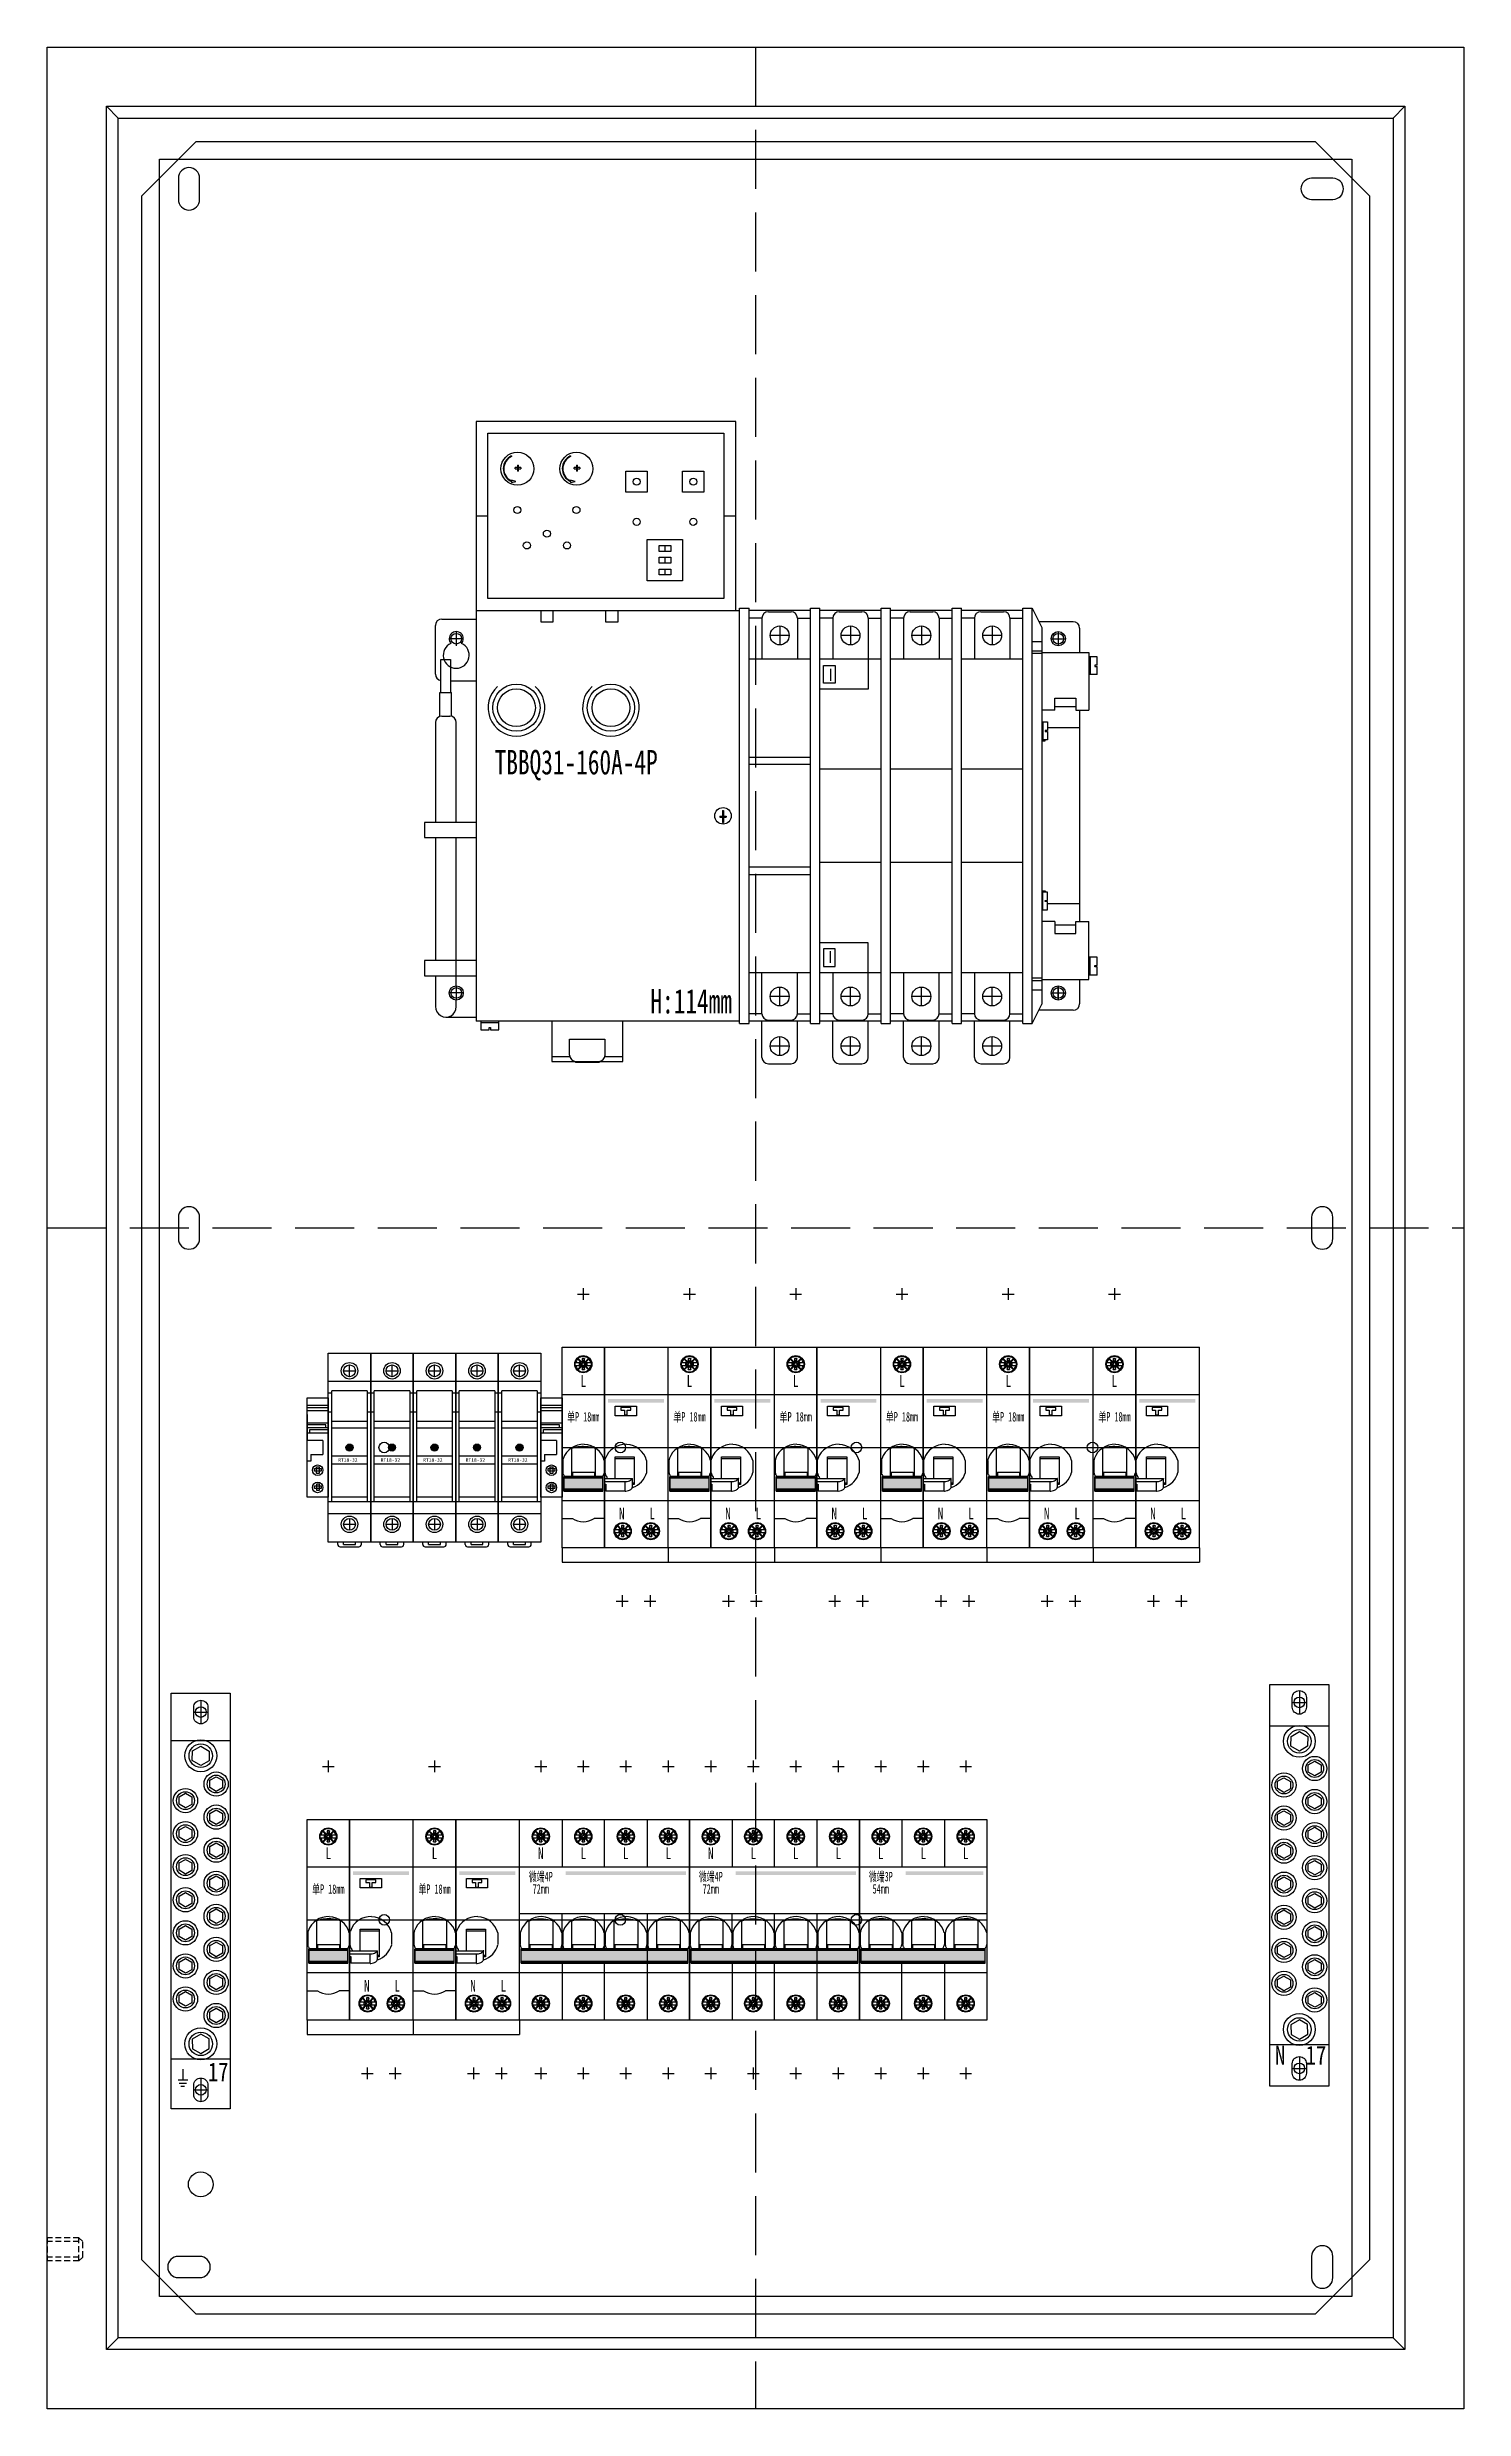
# Model space of a CAD drawing. Extents: x 1408835 to 1409435, y 398681 to 399681.
import ezdxf
from ezdxf.enums import TextEntityAlignment as Align

# ---------------------------------------------------------------- set-up
doc = ezdxf.new("R2010")
doc.units = 0
doc.header["$MEASUREMENT"] = 0
for name, pattern in [('DASH', [0.35, 0.25, -0.1]), ('HIDDEN', [0.375, 0.25, -0.125]), ('LYJS-XX', [0.35, 0.25, -0.1])]:
    doc.linetypes.add(name, pattern=pattern)
for name, color, linetype in [('LY-JS-BJ', 7, 'Continuous'), ('LY-JS-YQJ', 7, 'Continuous'), ('布置图', 20, 'Continuous')]:
    doc.layers.add(name, color=color, linetype=linetype)
doc.layers.add('LY-二次控制图', color=7, linetype='Continuous', lineweight=18)
doc.styles.add('-宋体', font='', dxfattribs={"width": 0.65})
doc.styles.add('LY-SJ-元器件', font='', dxfattribs={"width": 0.6, "height": 4})
doc.styles.add('宋体', font='', dxfattribs={"width": 0.8, "height": 3.5})
doc.styles.get('-宋体').set_extended_font_data('NSimSun')
doc.styles.get('LY-SJ-元器件').set_extended_font_data('SimSun')
doc.styles.get('宋体').set_extended_font_data('SimSun')

# ---------------------------------------------------------------- blocks, each defined once
blk = doc.blocks.new('A$C7F2E4CF4')
at = {"layer": 'LY-JS-YQJ', "color": 1, "linetype": 'DASH'}
for p, q in [((-3, 0), (3, 0)), ((0, 5), (0, -5))]:
    blk.add_line(p, q, dxfattribs=at)
at = {"layer": 'LY-JS-YQJ', "color": 0, "linetype": 'ByBlock'}
blk.add_lwpolyline([(0, 5), (0, 5, -0.414214), (3, 2), (3, -2, -0.414214), (0, -5), (0, -5, -0.414214), (-3, -2), (-3, 2, -0.414214)], format="xyb", close=True, dxfattribs=at)
blk = doc.blocks.new('17位零排2021')
at = {"layer": 'LY-JS-YQJ', "color": 2, "linetype": 'ByBlock'}
blk.add_lwpolyline([(25, 170), (25, 0), (0, 0), (0, 170)], close=True, dxfattribs=at)
for points in [[(0, 152.5), (25, 152.5)], [(25, 17.5), (0, 17.5)]]:
    blk.add_lwpolyline(points, dxfattribs=at)
at = {"layer": 'LY-JS-YQJ', "color": 3}
for points in [[(12.5, 141.9), (8.9, 144), (9, 148.1), (12.5, 150.1), (16.1, 148), (16, 143.9)], [(6, 124.4), (3.3, 126), (3.3, 129.1), (6, 130.6), (8.7, 129), (8.7, 125.9)], [(19, 131.4), (16.3, 133), (16.3, 136.1), (19, 137.6), (21.7, 136), (21.7, 132.9)], [(19, 117.4), (16.3, 119), (16.3, 122.1), (19, 123.6), (21.7, 122), (21.7, 118.9)], [(6, 110.4), (3.3, 112), (3.3, 115.1), (6, 116.6), (8.7, 115), (8.7, 111.9)], [(6, 96.4), (3.3, 98), (3.3, 101.1), (6, 102.6), (8.7, 101), (8.7, 97.9)], [(19, 103.4), (16.3, 105), (16.3, 108.1), (19, 109.6), (21.7, 108), (21.7, 104.9)], [(19, 89.4), (16.3, 91), (16.3, 94.1), (19, 95.6), (21.7, 94), (21.7, 90.9)], [(6, 82.4), (3.3, 84), (3.3, 87.1), (6, 88.6), (8.7, 87), (8.7, 83.9)], [(19, 75.4), (16.3, 77), (16.3, 80.1), (19, 81.6), (21.7, 80), (21.7, 76.9)], [(6, 68.4), (3.3, 70), (3.3, 73.1), (6, 74.6), (8.7, 73), (8.7, 69.9)], [(6, 54.4), (3.3, 56), (3.3, 59.1), (6, 60.6), (8.7, 59), (8.7, 55.9)], [(19, 61.4), (16.3, 63), (16.3, 66.1), (19, 67.6), (21.7, 66), (21.7, 62.9)], [(19, 47.4), (16.3, 49), (16.3, 52.1), (19, 53.6), (21.7, 52), (21.7, 48.9)], [(6, 40.4), (3.3, 42), (3.3, 45.1), (6, 46.6), (8.7, 45), (8.7, 41.9)], [(19, 33.4), (16.3, 35), (16.3, 38.1), (19, 39.6), (21.7, 38), (21.7, 34.9)], [(12.5, 28.1), (8.9, 26), (9, 21.9), (12.5, 19.9), (16.1, 22), (16, 26.1)]]:
    blk.add_lwpolyline(points, close=True, dxfattribs=at)
for centre, radius in [((12.5, 146), 6.76), ((12.5, 146), 4.97), ((6, 127.5), 5.14), ((6, 127.5), 3.78), ((19, 134.5), 5.14), ((19, 134.5), 3.78), ((19, 120.5), 5.14), ((19, 120.5), 3.78), ((6, 113.5), 5.14), ((6, 113.5), 3.78), ((19, 106.5), 5.14), ((19, 106.5), 3.78), ((6, 99.5), 5.14), ((6, 99.5), 3.78), ((6, 85.5), 5.14), ((19, 92.5), 5.14), ((19, 92.5), 3.78), ((6, 85.5), 3.78), ((19, 78.5), 5.14), ((19, 78.5), 3.78), ((6, 71.5), 5.14), ((6, 71.5), 3.78), ((6, 57.5), 5.14), ((6, 57.5), 3.78), ((19, 64.5), 5.14), ((19, 64.5), 3.78), ((19, 50.5), 5.14), ((19, 50.5), 3.78), ((6, 43.5), 5.14), ((6, 43.5), 3.78), ((19, 36.5), 5.14), ((19, 36.5), 3.78), ((12.5, 24), 6.76), ((12.5, 24), 4.97)]:
    blk.add_circle(centre, radius, dxfattribs=at)
at = {"layer": 'LY-JS-YQJ', "color": 0}
for p in [(12.5, 162.5), (12.5, 7.5)]:
    blk.add_blockref('A$C7F2E4CF4', p, dxfattribs=at)
at = {"layer": 'LY-JS-YQJ', "color": 1, "style": '-宋体', "width": 0.8}
blk.add_text('N', height=8, dxfattribs=at).set_placement((2.2, 9.1))
at = {"layer": 'LY-JS-YQJ', "color": 4, "style": '-宋体', "width": 0.8}
blk.add_text('17', height=8, dxfattribs=at).set_placement((15.2, 9.1))
blk = doc.blocks.new('17位地排2021')
at = {"layer": 'LY-JS-YQJ', "color": 1, "linetype": 'ByBlock'}
for p, q in [((2.9, 12.3), (7, 12.3)), ((3.4, 10.9), (6.4, 10.9)), ((4.9, 16.8), (4.9, 12.3)), ((4.1, 9.6), (5.6, 9.6))]:
    blk.add_line(p, q, dxfattribs=at)
at = {"layer": 'LY-JS-YQJ', "color": 2, "linetype": 'ByBlock'}
blk.add_lwpolyline([(25, 176), (25, 0), (0, 0), (0, 176)], close=True, dxfattribs=at)
for points in [[(0, 156), (25, 156)], [(25, 21), (0, 21)]]:
    blk.add_lwpolyline(points, dxfattribs=at)
at = {"layer": 'LY-JS-YQJ', "color": 3}
for points in [[(12.5, 145.4), (8.9, 147.5), (9, 151.6), (12.5, 153.6), (16.1, 151.5), (16, 147.4)], [(19, 134.4), (16.3, 136), (16.3, 139.1), (19, 140.6), (21.7, 139.1), (21.7, 135.9)], [(6, 127.4), (3.3, 129), (3.3, 132.1), (6, 133.6), (8.7, 132.1), (8.7, 128.9)], [(19, 120.4), (16.3, 122), (16.3, 125.1), (19, 126.6), (21.7, 125.1), (21.7, 121.9)], [(6, 113.4), (3.3, 115), (3.3, 118.1), (6, 119.6), (8.7, 118.1), (8.7, 114.9)], [(19, 106.4), (16.3, 108), (16.3, 111.1), (19, 112.6), (21.7, 111.1), (21.7, 107.9)], [(6, 99.4), (3.3, 101), (3.3, 104.1), (6, 105.6), (8.7, 104.1), (8.7, 100.9)], [(6, 85.4), (3.3, 87), (3.3, 90.1), (6, 91.6), (8.7, 90.1), (8.7, 86.9)], [(19, 92.4), (16.3, 94), (16.3, 97.1), (19, 98.6), (21.7, 97.1), (21.7, 93.9)], [(19, 78.4), (16.3, 80), (16.3, 83.1), (19, 84.6), (21.7, 83.1), (21.7, 79.9)], [(6, 71.4), (3.3, 73), (3.3, 76.1), (6, 77.6), (8.7, 76.1), (8.7, 72.9)], [(19, 64.4), (16.3, 66), (16.3, 69.1), (19, 70.6), (21.7, 69.1), (21.7, 65.9)], [(6, 57.4), (3.3, 59), (3.3, 62.1), (6, 63.6), (8.7, 62.1), (8.7, 58.9)], [(19, 50.4), (16.3, 52), (16.3, 55.1), (19, 56.6), (21.7, 55.1), (21.7, 51.9)], [(6, 43.4), (3.3, 45), (3.3, 48.1), (6, 49.6), (8.7, 48.1), (8.7, 44.9)], [(19, 36.4), (16.3, 38), (16.3, 41.1), (19, 42.6), (21.7, 41.1), (21.7, 37.9)], [(12.5, 31.6), (8.9, 29.5), (9, 25.4), (12.5, 23.4), (16.1, 25.5), (16, 29.6)]]:
    blk.add_lwpolyline(points, close=True, dxfattribs=at)
for centre, radius in [((12.5, 149.5), 6.76), ((12.5, 149.5), 4.97), ((19, 137.5), 5.14), ((19, 137.5), 3.78), ((6, 130.5), 5.14), ((6, 130.5), 3.78), ((6, 116.5), 5.14), ((6, 116.5), 3.78), ((19, 123.5), 5.14), ((19, 123.5), 3.78), ((19, 109.5), 5.14), ((19, 109.5), 3.78), ((6, 102.5), 5.14), ((6, 102.5), 3.78), ((19, 95.5), 5.14), ((6, 88.5), 5.14), ((6, 88.5), 3.78), ((19, 95.5), 3.78), ((19, 81.5), 5.14), ((19, 81.5), 3.78), ((6, 74.5), 5.14), ((6, 74.5), 3.78), ((19, 67.5), 5.14), ((19, 67.5), 3.78), ((6, 60.5), 5.14), ((6, 60.5), 3.78), ((6, 46.5), 5.14), ((6, 46.5), 3.78), ((19, 53.5), 5.14), ((19, 53.5), 3.78), ((19, 39.5), 5.14), ((19, 39.5), 3.78), ((12.5, 27.5), 6.76), ((12.5, 27.5), 4.97)]:
    blk.add_circle(centre, radius, dxfattribs=at)
at = {"layer": 'LY-JS-YQJ', "color": 0}
for p in [(12.5, 168), (12.5, 8)]:
    blk.add_blockref('A$C7F2E4CF4', p, dxfattribs=at)
at = {"layer": 'LY-JS-YQJ', "color": 4, "style": '-宋体', "width": 0.8}
blk.add_text('17', height=8, dxfattribs=at).set_placement((15.5, 11.6))
blk = doc.blocks.new('RT18保险 正视图')
at = {"layer": 'LY-JS-YQJ'}
blk.add_hatch(color=1, dxfattribs=at).paths.add_polyline_path([(1.5, -40, 1), (-1.5, -40, 1)])
for p, q in [((-9, -80), (-9, 0)), ((-9, 0), (9, 0)), ((9, 0), (9, -80)), ((-2.5, -7.5), (2.5, -7.5)), ((0, -10), (0, -5)), ((9, -12), (-9, -12)), ((-7.5, -17), (-9, -17)), ((7.5, -16), (-7.5, -16)), ((-7.5, -63), (-7.5, -16)), ((7.5, -16), (7.5, -63)), ((9, -17), (7.5, -17)), ((-7.5, -25), (-9, -25)), ((7.5, -29), (-7.5, -29)), ((9, -25), (7.5, -25)), ((7.5, -31.8), (-7.5, -31.8)), ((-7.5, -43.5), (7.5, -43.5)), ((-7.5, -46.9), (7.5, -46.9)), ((9, -63), (-9, -63)), ((9, -68), (-9, -68)), ((7.5, -61), (-7.5, -61)), ((0, -70), (0, -75)), ((9, -80), (-9, -80)), ((-5, -81), (-5, -80)), ((-2.5, -72.5), (2.5, -72.5)), ((-2.5, -81), (-2.5, -80)), ((2.5, -81), (2.5, -80)), ((5, -81), (5, -80)), ((-4, -82), (4, -82)), ((-2.5, -81), (2.5, -81))]:
    blk.add_line(p, q, dxfattribs=at)
for centre, radius in [((0, -7.5), 3.5), ((0, -7.5), 2.5), ((0, -72.5), 3.5), ((0, -72.5), 2.5)]:
    blk.add_circle(centre, radius, dxfattribs=at)
at = {"layer": 'LY-JS-YQJ', "color": 1}
blk.add_circle((0, -40), 1.5, dxfattribs=at)
at = {"layer": 'LY-JS-YQJ'}
for centre, start, end in [((-4, -81), 180, 270), ((4, -81), 270, 0)]:
    blk.add_arc(centre, 1, start, end, dxfattribs=at)
at = {"layer": 'LY-JS-YQJ', "insert": (-4.8, -44.5), "char_height": 1.5, "width": 12.3, "attachment_point": 1}
blk.add_mtext('RT18-32', dxfattribs=at)
blk = doc.blocks.new('RT18-32X-6A')
at = {"layer": 'LY-JS-YQJ'}
blk.add_blockref('RT18保险 正视图', (9, 80), dxfattribs=at)
blk = doc.blocks.new('端子堵头')
at = {"layer": 'LY-JS-YQJ'}
for p, q in [((0, 39), (9, 39)), ((0, 38), (9, 38)), ((0, 36.7), (9, 36.7)), ((0, 35), (0, 24)), ((0, 31.5), (9, 31.5)), ((8, 30.6), (0, 30.6)), ((8, 29.5), (8, 30.6)), ((9, 35), (9, 24)), ((9, 34.6), (9, 33.5)), ((0, 29.5), (9, 29.5)), ((0, 27.3), (9, 27.3)), ((6.7, 24), (0, 24)), ((1.2, 27.3), (1.2, 28.6)), ((1.2, 28.6), (9, 28.6)), ((6.7, 24), (6.7, 18)), ((1.6, 15.3), (0, 15.3)), ((1.6, 18), (1.6, 15.3)), ((1.6, 18), (6.7, 18))]:
    blk.add_line(p, q, dxfattribs=at)
for points in [[(0, 42), (9, 42), (9, 0), (0, 0)], [(3.2, 12.1), (6, 12.1), (6, 11), (3.2, 11)], [(5.1, 12.8), (5.1, 10), (4, 10), (4, 12.8)], [(3.2, 4.8), (6, 4.8), (6, 3.7), (3.2, 3.7)], [(5.1, 5.6), (5.1, 2.8), (4.1, 2.8), (4.1, 5.6)]]:
    blk.add_lwpolyline(points, close=True, dxfattribs=at)
for centre in [(4.5, 11.4), (4.5, 4.1)]:
    blk.add_circle(centre, 2.23, dxfattribs=at)
blk = doc.blocks.new('A$C42e7ab8c')
at = {"layer": 'LY-二次控制图', "lineweight": -3}
for name, p in [('RT18-32X-6A', (9, -40)), ('RT18-32X-6A', (27, -40)), ('RT18-32X-6A', (45, -40)), ('RT18-32X-6A', (63, -40)), ('RT18-32X-6A', (81, -40)), ('端子堵头', (0, -21)), ('端子堵头', (99, -21))]:
    blk.add_blockref(name, p, dxfattribs=at)
blk = doc.blocks.new('双电源TBBQ31-160A-4P-2022.3')
at = {"color": 0}
for p, q in [((21.9, 173), (21.9, 133.1)), ((131.9, 173), (21.9, 173)), ((131.9, 133.1), (131.9, 173)), ((26.9, 168), (126.9, 168)), ((26.9, 98), (26.9, 168)), ((126.9, 168), (126.9, 98)), ((36.9, 158.4), (36.9, 158.1)), ((40.9, 153.5), (38.4, 153.5)), ((38.4, 153), (38.4, 153.5)), ((38.4, 153), (40.9, 153)), ((39.4, 154.5), (39.4, 152)), ((39.4, 154.5), (39.9, 154.5)), ((39.9, 152), (39.4, 152)), ((39.9, 152), (39.9, 154.5)), ((40.9, 153.5), (40.9, 153)), ((61.9, 158.4), (61.9, 158.1)), ((65.9, 153.5), (63.4, 153.5)), ((63.4, 153), (63.4, 153.5)), ((63.4, 153), (65.9, 153)), ((64.4, 154.5), (64.4, 152)), ((64.4, 154.5), (64.9, 154.5)), ((64.9, 152), (64.4, 152)), ((64.9, 152), (64.9, 154.5)), ((65.9, 153.5), (65.9, 153)), ((85.4, 152), (94.4, 152)), ((85.4, 143), (85.4, 152)), ((94.4, 152), (94.4, 143)), ((109.4, 152), (118.4, 152)), ((109.4, 143), (109.4, 152)), ((118.4, 152), (118.4, 143)), ((38.8, 147.6), (36.9, 148.1)), ((36.9, 148.1), (36.9, 147.2)), ((36.9, 147.8), (36.9, 147.8)), ((36.9, 147.2), (38.8, 147.6)), ((63.8, 147.6), (61.9, 148.1)), ((61.9, 148.1), (61.9, 147.2)), ((61.9, 147.8), (61.9, 147.8)), ((61.9, 147.2), (63.8, 147.6)), ((94.4, 143), (85.4, 143)), ((118.4, 143), (109.4, 143)), ((21.9, 133.1), (26.9, 133.1)), ((26.9, 132.9), (21.9, 132.9)), ((21.9, 132.9), (21.9, -81)), ((126.9, 133.1), (131.9, 133.1)), ((131.9, 132.9), (126.9, 132.9)), ((131.9, 93), (131.9, 132.9)), ((94.4, 123), (109.4, 123)), ((94.4, 105.5), (94.4, 123)), ((99.4, 120.5), (104.4, 120.5)), ((99.4, 118), (99.4, 120.5)), ((101.9, 120.5), (101.9, 118)), ((104.4, 120.5), (104.4, 118)), ((109.4, 123), (109.4, 105.5)), ((104.4, 118), (99.4, 118)), ((99.4, 115.5), (104.4, 115.5)), ((99.4, 113), (99.4, 115.5)), ((104.4, 113), (99.4, 113)), ((99.4, 110.5), (104.4, 110.5)), ((99.4, 108), (99.4, 110.5)), ((101.9, 115.5), (101.9, 113)), ((101.9, 110.5), (101.9, 108)), ((104.4, 115.5), (104.4, 113)), ((104.4, 110.5), (104.4, 108)), ((109.4, 105.5), (94.4, 105.5)), ((104.4, 108), (99.4, 108)), ((21.9, 93), (131.9, 93)), ((21.9, 93), (133.5, 93)), ((126.9, 98), (26.9, 98)), ((49.4, 88), (49.4, 93)), ((54.4, 93), (54.4, 88)), ((76.9, 88), (76.9, 93)), ((81.9, 93), (81.9, 88)), ((133.5, -82), (133.5, 94)), ((133.5, 94), (137.5, 94)), ((137.5, -82), (137.5, 94)), ((163.5, 93), (137.5, 93)), ((145.7, 92.4), (155.3, 92.4)), ((163.5, -82), (163.5, 94)), ((163.5, 94), (167.5, 94)), ((167.5, -82), (167.5, 94)), ((193.5, 93), (167.5, 93)), ((175.7, 92.4), (185.3, 92.4)), ((193.5, -82), (193.5, 94)), ((193.5, 94), (197.5, 94)), ((197.5, -82), (197.5, 94)), ((223.5, 93), (197.5, 93)), ((205.7, 92.4), (215.3, 92.4)), ((223.5, -82), (223.5, 94)), ((223.5, 94), (227.5, 94)), ((227.5, -82), (227.5, 94)), ((253.5, 93), (227.5, 93)), ((235.7, 92.4), (245.3, 92.4)), ((253.5, 94), (257.5, 94)), ((253.5, -82), (253.5, 94)), ((257.5, 94), (261.5, 85.8)), ((257.5, -82), (257.5, 94)), ((4.7, 66), (4.7, 86.6)), ((7.4, 89.3), (21.9, 89.3)), ((54.4, 88), (49.4, 88)), ((81.9, 88), (76.9, 88)), ((143, 89.7), (137.5, 89.7)), ((143, 89.7), (143, 89.7)), ((143, 89.7), (143, 72.4)), ((154.5, 82.4), (146.5, 82.4)), ((150.5, 86.4), (150.5, 78.4)), ((158, 89.7), (163.5, 89.7)), ((158, 89.7), (158, 72.4)), ((163.5, 82.4), (163.5, 82.4)), ((173, 89.7), (167.5, 89.7)), ((173, 89.7), (173, 89.7)), ((173, 89.7), (173, 72.4)), ((184.5, 82.4), (176.5, 82.4)), ((180.5, 86.4), (180.5, 78.4)), ((188, 89.7), (188, 59.7)), ((188, 89.7), (193.5, 89.7)), ((193.5, 82.4), (193.5, 82.4)), ((203, 89.7), (197.5, 89.7)), ((203, 89.7), (203, 89.7)), ((203, 89.7), (203, 72.4)), ((214.5, 82.4), (206.5, 82.4)), ((210.5, 86.4), (210.5, 78.4)), ((218, 89.7), (223.5, 89.7)), ((218, 89.7), (218, 72.4)), ((223.5, 82.4), (223.5, 82.4)), ((233, 89.7), (227.5, 89.7)), ((233, 89.7), (233, 89.7)), ((233, 89.7), (233, 72.4)), ((244.5, 82.4), (236.5, 82.4)), ((240.5, 86.4), (240.5, 78.4)), ((248, 89.7), (253.5, 89.7)), ((248, 89.7), (248, 72.4)), ((253.5, 82.4), (253.5, 82.4)), ((274.8, 88.2), (260.3, 88.2)), ((261.5, 85.8), (261.5, -73.8)), ((277.5, 85.5), (277.5, 75.2)), ((7, 58.2), (7, 72.2)), ((7, 72.2), (11, 72.2)), ((11, 72.2), (11, 58.2)), ((163.5, 72.4), (137.5, 72.4)), ((193.5, 72.4), (167.5, 72.4)), ((223.5, 72.4), (197.5, 72.4)), ((253.5, 72.4), (227.5, 72.4)), ((261.5, 79.7), (257.5, 79.7)), ((261.5, 75.8), (257.5, 75.8)), ((261.5, 74.7), (257.5, 74.7)), ((261.5, 75.2), (281.5, 75.2)), ((281.5, 75.2), (281.5, 50.8)), ((285, 73.3), (281.5, 73.3)), ((282, 73.3), (282, 65.8)), ((285, 69.8), (285, 73.3)), ((11, 63.2), (21.9, 63.2)), ((169, 69.7), (174, 69.7)), ((169, 62.2), (169, 69.7)), ((174, 62.2), (169, 62.2)), ((174, 69.7), (174, 62.2)), ((285, 65.8), (281.5, 65.8)), ((284, 69.8), (284, 69.3)), ((285, 69.8), (284, 69.8)), ((284, 69.3), (285, 69.3)), ((285, 65.8), (285, 69.3)), ((6.5, 58.2), (11.5, 58.2)), ((6.5, 48.1), (6.5, 58.2)), ((11.5, 48.2), (11.5, 58.2)), ((188, 59.7), (167.5, 59.7)), ((267, 50.8), (261.5, 50.8)), ((267, 50.8), (267, 55.8)), ((267, 55.8), (276, 55.8)), ((276, 52.2), (267, 52.2)), ((276, 55.8), (276, 50.8)), ((276, 50.8), (281.5, 50.8)), ((277.5, 50.8), (277.5, -38.8)), ((4.7, 45.5), (4.7, 3.2)), ((7.4, 48.2), (10.8, 48.2)), ((13.5, 3.2), (13.5, 45.5)), ((261.5, 45.8), (264, 45.8)), ((262, 45.8), (262, 38.2)), ((263, 42.2), (263, 41.7)), ((264, 42.2), (263, 42.2)), ((263, 41.7), (264, 41.7)), ((264, 45.8), (264, 42.2)), ((277.5, 43.2), (264, 43.2)), ((264, 41.7), (264, 38.2)), ((137.5, 30.8), (163.5, 30.8)), ((264, 38.2), (261.5, 38.2)), ((261.5, 37.8), (263, 37.8)), ((263, 37.8), (263, 38.2)), ((163.5, 27.8), (137.5, 27.8)), ((193.5, 25.8), (167.5, 25.8)), ((223.5, 25.8), (197.5, 25.8)), ((253.5, 25.8), (227.5, 25.8)), ((21.9, 3.2), (0, 3.2)), ((0, 3.2), (0, -3.2)), ((125.2, 5.9), (125.2, 5.5)), ((125.2, 5.9), (127.8, 5.9)), ((125.2, 5.5), (127.8, 5.5)), ((126.3, 8.2), (126.3, 3.2)), ((126.3, 8.2), (126.7, 8.2)), ((126.3, 3.2), (126.7, 3.2)), ((126.7, 8.2), (126.7, 3.2)), ((127.8, 5.9), (127.8, 5.5)), ((0, -3.2), (21.9, -3.2)), ((4.7, -3.2), (4.7, -55.2)), ((163.5, -15.8), (137.5, -15.8)), ((137.5, -18.8), (163.5, -18.8)), ((193.5, -13.8), (167.5, -13.8)), ((223.5, -13.8), (197.5, -13.8)), ((253.5, -13.8), (227.5, -13.8)), ((261.5, -25.8), (263, -25.8)), ((264, -26.3), (261.5, -26.3)), ((262, -33.8), (262, -26.3)), ((263, -25.8), (263, -26.3)), ((263, -29.8), (264, -29.8)), ((263, -30.3), (263, -29.8)), ((264, -29.8), (264, -26.3)), ((261.5, -33.8), (264, -33.8)), ((267, -38.8), (261.5, -38.8)), ((264, -30.3), (263, -30.3)), ((264, -33.8), (264, -30.3)), ((277.5, -31.3), (264, -31.3)), ((267, -38.8), (267, -43.8)), ((276, -38.8), (281.5, -38.8)), ((276, -43.8), (276, -38.8)), ((281.5, -63.3), (281.5, -38.8)), ((188, -47.8), (167.5, -47.8)), ((188, -77.8), (188, -47.8)), ((276, -40.3), (267, -40.3)), ((267, -43.8), (276, -43.8)), ((21.9, -55.2), (0, -55.2)), ((0, -55.2), (0, -61.8)), ((174, -50.3), (169, -50.3)), ((169, -50.3), (169, -57.8)), ((169, -57.8), (174, -57.8)), ((174, -57.8), (174, -50.3)), ((285, -53.8), (281.5, -53.8)), ((282, -61.4), (282, -53.8)), ((284, -57.4), (285, -57.4)), ((284, -57.9), (284, -57.4)), ((285, -57.9), (284, -57.9)), ((285, -57.4), (285, -53.8)), ((285, -61.4), (285, -57.9)), ((0, -61.8), (21.9, -61.8)), ((4.7, -61.8), (4.7, -74.9)), ((163.5, -60.5), (137.5, -60.5)), ((143, -77.8), (143, -60.5)), ((150.5, -74.5), (150.5, -66.5)), ((158, -77.8), (158, -60.5)), ((193.5, -60.5), (167.5, -60.5)), ((173, -60.5), (173, -77.8)), ((180.5, -74.5), (180.5, -66.5)), ((223.5, -60.5), (197.5, -60.5)), ((203, -60.5), (203, -77.8)), ((210.5, -74.5), (210.5, -66.5)), ((218, -77.8), (218, -60.5)), ((253.5, -60.5), (227.5, -60.5)), ((233, -60.5), (233, -77.8)), ((240.5, -74.5), (240.5, -66.5)), ((248, -77.8), (248, -60.5)), ((261.5, -62.8), (257.5, -62.8)), ((261.5, -63.8), (257.5, -63.8)), ((261.5, -67.8), (257.5, -67.8)), ((261.5, -63.3), (281.5, -63.3)), ((277.5, -63.3), (277.5, -73.6)), ((285, -61.4), (281.5, -61.4)), ((9.1, -79.2), (21.9, -79.2)), ((13.5, -74.8), (13.5, -74.8)), ((143, -77.8), (137.5, -77.8)), ((143, -77.8), (143, -77.8)), ((154.5, -70.5), (146.5, -70.5)), ((158, -77.8), (163.5, -77.8)), ((163.5, -70.5), (163.5, -70.5)), ((173, -77.8), (167.5, -77.8)), ((173, -77.8), (173, -77.8)), ((184.5, -70.5), (176.5, -70.5)), ((188, -77.8), (193.5, -77.8)), ((193.5, -70.5), (193.5, -70.5)), ((203, -77.8), (197.5, -77.8)), ((203, -77.8), (203, -77.8)), ((214.5, -70.5), (206.5, -70.5)), ((218, -77.8), (223.5, -77.8)), ((223.5, -70.5), (223.5, -70.5)), ((233, -77.8), (227.5, -77.8)), ((233, -77.8), (233, -77.8)), ((244.5, -70.5), (236.5, -70.5)), ((248, -77.8), (253.5, -77.8)), ((253.5, -70.5), (253.5, -70.5)), ((257.5, -82), (261.5, -73.8)), ((274.8, -76.3), (260.3, -76.3)), ((133.5, -81), (21.9, -81)), ((23.9, -81), (23.9, -84.6)), ((23.9, -81.5), (31.5, -81.5)), ((23.9, -84.6), (27.5, -84.6)), ((27.5, -83.6), (28, -83.6)), ((27.5, -84.6), (27.5, -83.6)), ((28, -83.6), (28, -84.6)), ((28, -84.6), (31.5, -84.6)), ((31.5, -84.6), (31.5, -81)), ((54, -81), (54, -98)), ((61.5, -95.3), (61.5, -88.5)), ((61.5, -88.5), (76.5, -88.5)), ((76.5, -88.5), (76.5, -95.3)), ((84, -98), (84, -81)), ((133.5, -82), (137.5, -82)), ((163.5, -81), (137.5, -81)), ((143, -96.3), (143, -81)), ((145.7, -80.5), (155.3, -80.5)), ((150.5, -95.5), (150.5, -87.5)), ((158, -96.3), (158, -81)), ((163.5, -82), (167.5, -82)), ((193.5, -81), (167.5, -81)), ((173, -96.3), (173, -81)), ((175.7, -80.5), (185.3, -80.5)), ((180.5, -95.5), (180.5, -87.5)), ((188, -96.3), (188, -81)), ((193.5, -82), (197.5, -82)), ((223.5, -81), (197.5, -81)), ((203, -96.3), (203, -81)), ((205.7, -80.5), (215.3, -80.5)), ((210.5, -95.5), (210.5, -87.5)), ((218, -96.3), (218, -81)), ((223.5, -82), (227.5, -82)), ((253.5, -81), (227.5, -81)), ((233, -96.3), (233, -81)), ((235.7, -80.5), (245.3, -80.5)), ((240.5, -95.5), (240.5, -87.5)), ((248, -96.3), (248, -81)), ((253.5, -82), (257.5, -82)), ((61.5, -96), (54, -96)), ((54, -98), (84, -98)), ((64, -98), (64, -98.5)), ((74, -98.5), (64, -98.5)), ((74, -98), (74, -98.5)), ((84, -96), (76.5, -96)), ((145.7, -99), (155.3, -99)), ((154.5, -91.5), (146.5, -91.5)), ((158, -96.3), (158, -96.3)), ((175.7, -99), (185.3, -99)), ((184.5, -91.5), (176.5, -91.5)), ((205.7, -99), (215.3, -99)), ((214.5, -91.5), (206.5, -91.5)), ((235.7, -99), (245.3, -99)), ((244.5, -91.5), (236.5, -91.5))]:
    blk.add_line(p, q, dxfattribs=at)
at = {"color": 1}
for p, q in [((16.5, 81), (10.5, 81)), ((13.5, 84), (13.5, 78)), ((265.5, 81), (271.5, 81)), ((268.5, 84), (268.5, 78)), ((16.5, -69), (10.5, -69)), ((13.5, -66), (13.5, -72)), ((265.5, -69), (271.5, -69)), ((268.5, -72), (268.5, -66)), ((268.5, -66), (268.5, -72))]:
    blk.add_line(p, q, dxfattribs=at)
at = {"color": 0, "lineweight": -3}
for p, q in [((172, 68.2), (172, 63.2)), ((172, -56.3), (172, -51.3))]:
    blk.add_line(p, q, dxfattribs=at)
for p, q in [((13.5, -66), (13.5, -3.2)), ((13.5, -74.8), (13.5, -72))]:
    blk.add_line(p, q)
at = {"color": 0}
for centre, radius in [((39.4, 153), 7), ((64.4, 153), 7), ((89.9, 147.5), 1.5), ((113.9, 147.5), 1.5), ((89.9, 130.5), 1.5), ((113.9, 130.5), 1.5), ((43.4, 120.5), 1.5), ((51.9, 125.5), 1.5), ((60.4, 120.5), 1.5), ((150.5, 82.4), 4), ((180.5, 82.4), 4), ((210.5, 82.4), 4), ((240.5, 82.4), 4), ((268.5, 81), 3), ((39, 51.8), 10), ((79, 51.8), 10), ((39, 51.8), 8), ((79, 51.8), 8), ((126.5, 6), 3.5), ((13.5, -69), 3), ((150.5, -70.5), 4), ((180.5, -70.5), 4), ((210.5, -70.5), 4), ((240.5, -70.5), 4), ((268.5, -69), 3), ((150.5, -91.5), 4), ((180.5, -91.5), 4), ((210.5, -91.5), 4), ((240.5, -91.5), 4)]:
    blk.add_circle(centre, radius, dxfattribs=at)
at = {"color": 0, "lineweight": -3}
for centre in [(39.4, 135.5), (64.4, 135.5)]:
    blk.add_circle(centre, 1.5, dxfattribs=at)
at = {"color": 0}
for centre, radius, start, end in [((39.4, 153), 6, 114.6243, 244.7818), ((39.4, 153), 5.75, 115.7715, 243.6028), ((64.4, 153), 6, 114.6243, 244.7818), ((64.4, 153), 5.75, 115.7715, 243.6028), ((145.7, 89.7), 2.71, 90, 180), ((155.3, 89.7), 2.71, 0, 90), ((175.7, 89.7), 2.71, 90, 180), ((185.3, 89.7), 2.71, 0, 90), ((205.7, 89.7), 2.71, 90, 180), ((215.3, 89.7), 2.71, 0, 90), ((235.7, 89.7), 2.71, 90, 180), ((245.3, 89.7), 2.71, 0, 90), ((7.4, 86.6), 2.71, 90, 180), ((13.5, 81), 3, 318.6456, 221.3544), ((274.8, 85.5), 2.71, 0, 90), ((13.5, 74), 5.5, 114.1696, 65.8304), ((7.4, 66), 2.71, 180, 260.879), ((39, 51.8), 12, 131.7603, 48.2397), ((79, 51.8), 12, 131.7603, 48.2397), ((7.4, 45.5), 2.71, 90, 180), ((10.8, 45.5), 2.71, 0, 90), ((9.1, -74.8), 4.4, 179.1865, 0), ((145.7, -77.8), 2.71, 180, 270), ((155.3, -77.8), 2.71, 270, 0), ((175.7, -77.8), 2.71, 180, 270), ((185.3, -77.8), 2.71, 270, 0), ((205.7, -77.8), 2.71, 180, 270), ((215.3, -77.8), 2.71, 270, 0), ((235.7, -77.8), 2.71, 180, 270), ((245.3, -77.8), 2.71, 270, 0), ((274.8, -73.6), 2.71, 270, 0), ((64.2, -95.3), 2.71, 180, 270), ((73.8, -95.3), 2.71, 270, 0), ((145.7, -96.3), 2.71, 180, 270), ((155.3, -96.3), 2.71, 270, 0), ((175.7, -96.3), 2.71, 180, 270), ((185.3, -96.3), 2.71, 270, 0), ((205.7, -96.3), 2.71, 180, 270), ((215.3, -96.3), 2.71, 270, 0), ((235.7, -96.3), 2.71, 180, 270), ((245.3, -96.3), 2.71, 270, 0)]:
    blk.add_arc(centre, radius, start, end, dxfattribs=at)
at = {"color": 3, "style": '宋体', "width": 0.7}
for s, height, p in [('TBBQ31-160A-4P', 10.359, (64.3, 27.5)), ('H:114mm', 10.36, (113, -72.6))]:
    blk.add_text(s, height=height, dxfattribs=at).set_placement(p, align=Align.MIDDLE)
blk = doc.blocks.new('微端1PN+ELE-45mm-2022.2')
h = blk.add_hatch(color=3)
h.dxf.hatch_style = 1
h.paths.add_polyline_path([(43.2, 19), (43.2, 20.5), (19.5, 20.5), (19.5, 19)])
h = blk.add_hatch(color=0)
h.dxf.hatch_style = 1
h.paths.add_polyline_path([(17.3, -17.5), (17.3, -13), (0.7, -13), (0.7, -17.5)])
at = {"color": 1}
for p, q in [((6.5, 65), (11.5, 65)), ((9, 67.5), (9, 62.5)), ((0, 0), (45, 0)), ((23, -65), (28, -65)), ((25.5, -62.5), (25.5, -67.5)), ((34.8, -65), (39.8, -65)), ((37.3, -62.5), (37.3, -67.5))]:
    blk.add_line(p, q, dxfattribs=at)
at = {"color": 0}
for p, q in [((0, 42.5), (45, 42.5)), ((0, -42.5), (0, 42.5)), ((18, -42.5), (18, 42.5)), ((18, 42.5), (18, -42.5)), ((45, -42.5), (45, 42.5)), ((0, 22.5), (45, 22.5)), ((22.5, 17.5), (31.5, 17.5)), ((22.5, 13.5), (22.5, 17.5)), ((31.5, 13.5), (22.5, 13.5)), ((24.9, 17), (24.9, 15.8)), ((29.1, 17), (24.9, 17)), ((24.9, 15.8), (26.4, 15.8)), ((26.4, 15.8), (26.4, 13.8)), ((26.4, 13.8), (27.6, 13.8)), ((27.6, 13.8), (27.6, 15.8)), ((27.6, 15.8), (29.1, 15.8)), ((29.1, 15.8), (29.1, 17)), ((31.5, 17.5), (31.5, 13.5)), ((30.6, -15.6), (29.8, -15.6)), ((45, -22.5), (0, -22.5)), ((0, -30), (4.4, -30)), ((18, -30), (13.6, -30)), ((0, -42.5), (0, -48.5)), ((45, -42.5), (0, -42.5)), ((0, -48.5), (45, -48.5)), ((45, -42.5), (45, -48.5))]:
    blk.add_line(p, q, dxfattribs=at)
at = {"color": 0, "linetype": 'Continuous', "lineweight": 25}
for p, q in [((7.9, 35.9), (5.6, 35.9)), ((5.6, 34.7), (7.9, 34.7)), ((6.7, 37.8), (6.5, 37.6)), ((6.5, 37.6), (6.6, 37.5)), ((6.6, 33.1), (6.5, 33)), ((6.5, 33), (6.7, 32.8)), ((6.6, 37.5), (8.1, 35.9)), ((8.1, 34.7), (6.6, 33.1)), ((6.8, 37.7), (6.7, 37.8)), ((6.7, 32.8), (6.8, 32.9)), ((8.4, 36.1), (6.8, 37.7)), ((6.8, 32.9), (8.4, 34.5)), ((7.3, 35.9), (8, 35.5)), ((7.3, 35.9), (7.3, 34.7)), ((7.3, 34.7), (8, 35.2)), ((8.2, 35.5), (8, 35.5)), ((8, 35.5), (8, 35.2)), ((8, 35.2), (8.2, 35.2)), ((8.5, 37.7), (8.5, 36.5)), ((8.5, 37.7), (8.9, 36.3)), ((9.5, 37.7), (8.5, 37.7)), ((8.5, 36.5), (8.9, 36)), ((8.5, 34.2), (8.9, 34.7)), ((8.5, 33), (8.9, 34.3)), ((8.5, 34.2), (8.5, 33)), ((8.5, 33), (9.5, 33)), ((9.1, 36.3), (8.9, 36.3)), ((8.9, 36.3), (8.9, 36)), ((8.9, 34.7), (8.9, 34.3)), ((8.9, 34.3), (9.1, 34.3)), ((9, 31.8), (9, 32.1)), ((9.5, 37.7), (9.1, 36.3)), ((9.5, 36.5), (9.1, 36)), ((9.1, 36), (9.1, 36.3)), ((9.1, 34.3), (9.1, 34.7)), ((9.5, 34.2), (9.1, 34.7)), ((9.1, 34.3), (9.5, 33)), ((9.5, 36.5), (9.5, 37.7)), ((9.5, 33), (9.5, 34.2)), ((11.2, 37.7), (9.6, 36.1)), ((9.6, 34.5), (11.2, 32.9)), ((10, 35.5), (9.7, 35.5)), ((9.7, 35.2), (10, 35.2)), ((9.9, 35.9), (11.4, 37.5)), ((11.4, 33.1), (9.9, 34.7)), ((10.7, 35.9), (10, 35.5)), ((10, 35.2), (10, 35.5)), ((10.7, 34.7), (10, 35.2)), ((12.4, 35.9), (10.1, 35.9)), ((10.1, 34.7), (12.4, 34.7)), ((10.7, 34.7), (10.7, 35.9)), ((11.3, 37.8), (11.2, 37.7)), ((11.2, 32.9), (11.3, 32.8)), ((11.5, 37.6), (11.3, 37.8)), ((11.3, 32.8), (11.5, 33)), ((11.4, 37.5), (11.5, 37.6)), ((11.5, 33), (11.4, 33.1)), ((0.3, -5.5), (0.3, -10.5)), ((4.1, -12.2), (4.1, -0.4)), ((14.1, -0.4), (14.1, -12.2)), ((18, -5.5), (18, -10.5)), ((18.1, -5.5), (18.1, -10.5)), ((22.5, -13.1), (22.5, -3.9)), ((22.5, -3.9), (30.6, -3.9)), ((22.5, -4.7), (30.6, -4.7)), ((30.6, -3.9), (30.6, -15.6)), ((35.8, -5.5), (35.8, -10.5)), ((17.3, -12.2), (0.7, -12.2)), ((0.7, -12.2), (0.7, -12.4)), ((0.7, -18.4), (0.7, -12.4)), ((17.3, -12.4), (0.7, -12.4)), ((0.7, -13), (0.7, -17.5)), ((17.3, -13), (0.7, -13)), ((0.7, -17.5), (17.3, -17.5)), ((0.7, -18.1), (17.3, -18.1)), ((0.7, -18.4), (17.3, -18.4)), ((4.4, -10.4), (13.8, -10.4)), ((4.4, -10.4), (4.4, -12.2)), ((13.8, -10.4), (13.8, -12.2)), ((17.3, -12.4), (17.3, -12.2)), ((17.3, -18.4), (17.3, -12.4)), ((17.3, -17.5), (17.3, -13)), ((18, -13.1), (29.7, -13.1)), ((18, -14.4), (26.8, -14.4)), ((18, -15.5), (18.5, -15.5)), ((18.5, -15.6), (18, -15.6)), ((18.5, -15.5), (18.5, -18.4)), ((26.8, -18.4), (18.5, -18.4)), ((22.5, -13.1), (29.8, -13.1)), ((26.8, -18.4), (26.8, -14.4)), ((29.8, -16.5), (29.8, -13.1)), ((29.8, -15), (30.6, -15)), ((24.7, -34.8), (22.3, -34.8)), ((22.3, -36), (24.7, -36)), ((23.4, -32.9), (23.2, -33.1)), ((23.2, -33.1), (23.3, -33.2)), ((23.3, -37.6), (23.2, -37.7)), ((23.2, -37.7), (23.4, -37.9)), ((23.3, -33.2), (24.9, -34.8)), ((24.9, -36), (23.3, -37.6)), ((23.6, -33), (23.4, -32.9)), ((23.4, -37.9), (23.6, -37.8)), ((25.1, -34.6), (23.6, -33)), ((23.6, -37.8), (25.1, -36.2)), ((24, -34.8), (24, -36)), ((24, -34.8), (24.7, -35.2)), ((24, -36), (24.7, -35.5)), ((24.7, -35.2), (24.7, -35.5)), ((25, -35.2), (24.7, -35.2)), ((24.7, -35.5), (25, -35.5)), ((25.2, -33), (25.6, -34.4)), ((26.2, -33), (25.2, -33)), ((25.2, -33), (25.2, -34.2)), ((25.2, -34.2), (25.6, -34.7)), ((25.2, -36.6), (25.6, -36.1)), ((25.2, -37.7), (25.6, -36.4)), ((25.2, -36.6), (25.2, -37.7)), ((25.2, -37.7), (26.2, -37.7)), ((25.9, -34.4), (25.6, -34.4)), ((25.6, -34.4), (25.6, -34.7)), ((25.6, -36.1), (25.6, -36.4)), ((25.6, -36.4), (25.9, -36.4)), ((25.7, -38.9), (25.7, -38.6)), ((26.2, -33), (25.9, -34.4)), ((26.2, -34.2), (25.9, -34.7)), ((25.9, -34.7), (25.9, -34.4)), ((25.9, -36.4), (25.9, -36)), ((26.2, -36.6), (25.9, -36)), ((25.9, -36.4), (26.2, -37.7)), ((26.2, -34.2), (26.2, -33)), ((26.2, -37.7), (26.2, -36.6)), ((27.9, -33), (26.4, -34.6)), ((26.4, -36.2), (27.9, -37.8)), ((26.7, -35.2), (26.5, -35.2)), ((26.5, -35.5), (26.7, -35.5)), ((26.6, -34.8), (28.1, -33.2)), ((28.1, -37.6), (26.6, -36)), ((27.5, -34.8), (26.7, -35.2)), ((26.7, -35.5), (26.7, -35.2)), ((27.5, -36), (26.7, -35.5)), ((29.2, -34.8), (26.8, -34.8)), ((26.8, -36), (29.2, -36)), ((27.5, -36), (27.5, -34.8)), ((28, -32.9), (27.9, -33)), ((27.9, -37.8), (28, -37.9)), ((28.3, -33.1), (28, -32.9)), ((28, -37.9), (28.3, -37.7)), ((28.1, -33.2), (28.3, -33.1)), ((28.3, -37.7), (28.1, -37.6)), ((36.5, -34.8), (34.2, -34.8)), ((34.2, -36), (36.5, -36)), ((35.3, -32.9), (35.1, -33.1)), ((35.1, -33.1), (35.2, -33.2)), ((35.2, -37.6), (35.1, -37.7)), ((35.1, -37.7), (35.3, -37.9)), ((35.2, -33.2), (36.7, -34.8)), ((36.7, -36), (35.2, -37.6)), ((35.4, -33), (35.3, -32.9)), ((35.3, -37.9), (35.4, -37.8)), ((37, -34.6), (35.4, -33)), ((35.4, -37.8), (37, -36.2)), ((35.8, -34.8), (35.8, -36)), ((35.8, -34.8), (36.6, -35.2)), ((35.8, -36), (36.6, -35.5)), ((36.6, -35.2), (36.6, -35.5)), ((36.8, -35.2), (36.6, -35.2)), ((36.6, -35.5), (36.8, -35.5)), ((37.1, -33), (37.4, -34.4)), ((38.1, -33), (37.1, -33)), ((37.1, -33), (37.1, -34.2)), ((37.1, -34.2), (37.4, -34.7)), ((37.1, -36.6), (37.4, -36.1)), ((37.1, -37.7), (37.4, -36.4)), ((37.1, -36.6), (37.1, -37.7)), ((37.1, -37.7), (38.1, -37.7)), ((37.7, -34.4), (37.4, -34.4)), ((37.4, -34.4), (37.4, -34.7)), ((37.4, -36.1), (37.4, -36.4)), ((37.4, -36.4), (37.7, -36.4)), ((37.6, -38.9), (37.6, -38.6)), ((38.1, -33), (37.7, -34.4)), ((38.1, -34.2), (37.7, -34.7)), ((37.7, -34.7), (37.7, -34.4)), ((37.7, -36.4), (37.7, -36)), ((38.1, -36.6), (37.7, -36)), ((37.7, -36.4), (38.1, -37.7)), ((38.1, -34.2), (38.1, -33)), ((38.1, -37.7), (38.1, -36.6)), ((39.8, -33), (38.2, -34.6)), ((38.2, -36.2), (39.8, -37.8)), ((38.6, -35.2), (38.3, -35.2)), ((38.3, -35.5), (38.6, -35.5)), ((38.4, -34.8), (40, -33.2)), ((40, -37.6), (38.4, -36)), ((39.3, -34.8), (38.6, -35.2)), ((41, -34.8), (38.6, -34.8)), ((38.6, -35.5), (38.6, -35.2)), ((39.3, -36), (38.6, -35.5)), ((38.6, -36), (41, -36)), ((39.3, -36), (39.3, -34.8)), ((39.9, -32.9), (39.8, -33)), ((39.8, -37.8), (39.9, -37.9)), ((40.1, -33.1), (39.9, -32.9)), ((39.9, -37.9), (40.1, -37.7)), ((40, -33.2), (40.1, -33.1)), ((40.1, -37.7), (40, -37.6))]:
    blk.add_line(p, q, dxfattribs=at)
at = {"color": 0}
for centre, radius in [((9, 35.3), 3.64), ((9, 35.3), 3.39), ((25.7, -35.4), 3.64), ((25.7, -35.4), 3.39), ((37.6, -35.4), 3.64), ((37.6, -35.4), 3.39)]:
    blk.add_circle(centre, radius, dxfattribs=at)
at = {"color": 0, "linetype": 'Continuous', "lineweight": 25}
for centre in [(9, 35.3), (25.7, -35.4), (37.6, -35.4)]:
    blk.add_circle(centre, 3.5, dxfattribs=at)
for centre, radius, start, end in [((9, 35.3), 3.25, 137.6454, 169.3613), ((9, 35.3), 3.25, 190.6387, 222.3546), ((9, 35.3), 3.25, 47.6454, 132.3546), ((9, 35.3), 3.25, 227.6454, 312.3546), ((7.9, 36.5), 0.552, 270, 360), ((7.9, 34.2), 0.552, 0, 90), ((8.2, 36.7), 1.27, 275.7409, 278.1372), ((8.1, 37.8), 2.31, 274.6869, 276.011), ((8.1, 32.9), 2.31, 83.234, 85.2255), ((8.2, 34.3), 0.834, 77.8753, 83.3489), ((8.3, 36), 0.494, 282.0203, 298.836), ((8.2, 36.2), 0.747, 278.1332, 282.1859), ((8.3, 34.6), 0.5, 58.0737, 77.8061), ((8.2, 36.1), 0.641, 299.0084, 316.9423), ((8.2, 34.5), 0.636, 37.8376, 58.3835), ((8.3, 36), 0.506, 316.5183, 337.4465), ((8.3, 34.6), 0.49, 22.029, 37.4855), ((6.6, 36.6), 2.31, 342.9388, 344.9228), ((8, 36.1), 0.834, 337.6013, 343.0532), ((8.1, 34.5), 0.747, 18.1694, 22.2379), ((7.6, 34.4), 1.27, 15.7681, 18.1735), ((6.6, 34.1), 2.31, 14.7102, 16.0393), ((11.4, 36.6), 2.31, 195.0773, 196.4013), ((11.4, 34.1), 2.31, 162.9388, 164.9228), ((9.9, 36.1), 0.747, 198.5233, 202.5755), ((10.4, 36.3), 1.27, 196.1312, 198.5273), ((9.7, 36), 0.49, 202.3673, 217.7617), ((9.7, 34.6), 0.506, 136.5183, 157.4465), ((10, 34.5), 0.834, 157.6013, 163.0532), ((9.8, 36.1), 0.636, 218.1132, 238.5766), ((9.8, 34.5), 0.641, 119.0082, 136.9423), ((9.7, 36), 0.5, 238.269, 257.922), ((10.1, 36.5), 0.552, 180, 270), ((9.7, 34.7), 0.494, 102.021, 118.8359), ((10.1, 34.2), 0.552, 90, 180), ((9.8, 36.3), 0.834, 257.9903, 263.442), ((9.8, 33.9), 1.27, 95.7421, 98.1383), ((9.7, 34.4), 0.747, 98.1342, 102.1867), ((9.9, 37.8), 2.31, 263.3277, 265.3115), ((9.9, 32.9), 2.31, 94.6881, 96.0122), ((9, 35.3), 3.25, 10.6387, 42.3546), ((9, 35.3), 3.25, 317.6454, 349.3613), ((9.1, -7.8), 9.19, 87.8849, 160.4296), ((8.9, -15.2), 15.6, 94.6966, 107.9265), ((9.1, -16.7), 17.1, 89.9904, 94.9002), ((9.1, -16.2), 16.6, 75.7297, 90.1184), ((9, -7.9), 9.23, 15.0474, 87.2502), ((27, -7.8), 9.19, 87.8849, 160.4296), ((26.9, -7.9), 9.23, 15.0474, 87.2502), ((9.4, -8), 9.46, 160.057, 164.6179), ((10, -12.6), 12.9, 72.7867, 75.5196), ((5.8, -26.4), 27.4, 72.3845, 73.0215), ((27.2, -8), 9.46, 160.057, 164.6179), ((29.6, -1.8), 30.6, 196.4297, 196.8694), ((16.6, -5.8), 17, 196.781, 197.5735), ((10, -7.9), 10.1, 197.5731, 198.8992), ((6.9, -9), 6.85, 198.859, 201.3043), ((5, -9.7), 4.71, 201.1482, 208.2485), ((13.7, -5), 14.7, 208.3279, 209.4703), ((13.6, -9.9), 4.27, 329.3774, 337.9794), ((7.4, -6.4), 11.4, 329.2292, 329.8147), ((11.2, -9), 6.88, 337.958, 342.3373), ((-11.7, -1.9), 30.9, 343.1981, 343.8522), ((5.6, -7.1), 12.8, 342.1258, 343.1767), ((18.6, -10.5), 0.519, 178.2569, 189.8447), ((18.8, -10.5), 0.674, 175.8319, 178.6635), ((19.1, -10.5), 1.01, 189.8897, 195.3405), ((20.2, -10.2), 2.15, 195.4615, 199.0998), ((22.9, -9.2), 4.97, 199.2198, 202.2978), ((30.6, -6.1), 13.3, 202.2374, 204.437), ((50.7, 3), 35.4, 204.3059, 205.2548), ((156.4, 52.8), 152.2, 205.2295, 205.6409), ((26.8, -8.5), 5.9, 270.2678, 272.5052), ((26.7, -9.9), 8.56, 270.6866, 271.6719), ((26.9, -14.1), 4.32, 271.4709, 287.6741), ((26.9, -10), 4.42, 272.7349, 285.903), ((27.2, -11), 3.35, 285.5665, 302.4345), ((27.2, -15.1), 3.31, 287.5092, 301.2148), ((27.6, -15.8), 2.48, 301.1214, 313.5379), ((27.7, -11.9), 2.32, 302.4843, 319.3347), ((28.1, -16.3), 1.79, 313.4167, 332.2931), ((28.4, -12.4), 1.48, 319.8132, 326.2766), ((26.8, -11.4), 3.34, 326.6861, 329.4711), ((29.5, -13.6), 0.583, 63.3118, 65.992), ((29.5, -13.7), 0.636, 65.8435, 69.5189), ((29, -14.9), 1.94, 69.555, 70.2123), ((28.5, -16.5), 1.31, 332.2249, 355.5191), ((26.9, -8.1), 9.28, 288.49, 344.842), ((29.6, -13.4), 0.304, 55.9849, 60.1021), ((29.6, -13.5), 0.418, 60.0051, 63.3658), ((29.7, -13.2), 0.188, 6.9104, 9.2949), ((29.8, -13.2), 0.0573, 8.9331, 20.9215), ((29.8, -13.2), 0.0519, 21.912, 33.8992), ((29.8, -13.2), 0.0936, 33.926, 44.5073), ((29.7, -13.3), 0.144, 44.0438, 50.8207), ((29.7, -13.3), 0.204, 50.706, 56.132), ((27.6, -16.5), 2.2, 356.5726, 359.0349), ((25.7, -35.4), 3.25, 137.6454, 169.3613), ((25.7, -35.4), 3.25, 190.6387, 222.3546), ((25.7, -35.4), 3.25, 47.6454, 132.3546), ((25.7, -35.4), 3.25, 227.6454, 312.3546), ((24.7, -34.2), 0.552, 270, 360), ((24.7, -36.6), 0.552, 0, 90), ((24.8, -32.9), 2.31, 274.6869, 276.011), ((24.8, -37.9), 2.31, 83.234, 85.2255), ((25, -34.5), 0.747, 278.1332, 282.1859), ((24.9, -34), 1.27, 275.7409, 278.1372), ((25, -36.4), 0.834, 77.8753, 83.3489), ((25.1, -34.7), 0.494, 282.0203, 298.836), ((25.1, -36.1), 0.5, 58.0737, 77.8061), ((25, -34.6), 0.641, 299.0084, 316.9423), ((25, -36.2), 0.636, 37.8376, 58.3835), ((25.1, -34.7), 0.506, 316.5183, 337.4465), ((24.8, -34.6), 0.834, 337.6013, 343.0532), ((25.1, -36.1), 0.49, 22.029, 37.4855), ((24.9, -36.2), 0.747, 18.1694, 22.2379), ((23.4, -34.1), 2.31, 342.9388, 344.9228), ((24.4, -36.3), 1.27, 15.7681, 18.1735), ((23.4, -36.6), 2.31, 14.7102, 16.0393), ((28.1, -34.1), 2.31, 195.0773, 196.4013), ((27.1, -34.4), 1.27, 196.1312, 198.5273), ((26.4, -34.7), 0.49, 202.3673, 217.7617), ((26.6, -34.6), 0.747, 198.5233, 202.5755), ((26.4, -36.1), 0.506, 136.5183, 157.4465), ((26.7, -36.2), 0.834, 157.6013, 163.0532), ((28.1, -36.7), 2.31, 162.9388, 164.9228), ((26.5, -34.6), 0.636, 218.1132, 238.5766), ((26.5, -36.2), 0.641, 119.0082, 136.9423), ((26.8, -34.2), 0.552, 180, 270), ((26.4, -34.7), 0.5, 238.269, 257.922), ((26.4, -36.1), 0.494, 102.021, 118.8359), ((26.8, -36.6), 0.552, 90, 180), ((26.5, -34.4), 0.834, 257.9903, 263.442), ((26.5, -36.3), 0.747, 98.1342, 102.1867), ((26.7, -32.9), 2.31, 263.3277, 265.3115), ((26.7, -37.9), 2.31, 94.6881, 96.0122), ((26.6, -36.8), 1.27, 95.7421, 98.1383), ((25.7, -35.4), 3.25, 10.6387, 42.3546), ((25.7, -35.4), 3.25, 317.6454, 349.3613), ((37.6, -35.4), 3.25, 137.6454, 169.3613), ((37.6, -35.4), 3.25, 190.6387, 222.3546), ((37.6, -35.4), 3.25, 47.6454, 132.3546), ((37.6, -35.4), 3.25, 227.6454, 312.3546), ((36.5, -34.2), 0.552, 270, 360), ((36.5, -36.6), 0.552, 0, 90), ((36.6, -32.9), 2.31, 274.6869, 276.011), ((36.6, -37.9), 2.31, 83.234, 85.2255), ((36.8, -34.5), 0.747, 278.1332, 282.1859), ((36.8, -34), 1.27, 275.7409, 278.1372), ((36.8, -36.4), 0.834, 77.8753, 83.3489), ((36.9, -34.7), 0.494, 282.0203, 298.836), ((36.9, -36.1), 0.5, 58.0737, 77.8061), ((36.8, -34.6), 0.641, 299.0084, 316.9423), ((36.8, -36.2), 0.636, 37.8376, 58.3835), ((36.9, -34.7), 0.506, 316.5183, 337.4465), ((36.9, -36.1), 0.49, 22.029, 37.4855), ((35.2, -34.1), 2.31, 342.9388, 344.9228), ((36.6, -34.6), 0.834, 337.6013, 343.0532), ((36.7, -36.2), 0.747, 18.1694, 22.2379), ((36.2, -36.3), 1.27, 15.7681, 18.1735), ((35.2, -36.6), 2.31, 14.7102, 16.0393), ((40, -34.1), 2.31, 195.0773, 196.4013), ((39, -34.4), 1.27, 196.1312, 198.5273), ((40, -36.7), 2.31, 162.9388, 164.9228), ((38.2, -34.7), 0.49, 202.3673, 217.7617), ((38.5, -34.6), 0.747, 198.5233, 202.5755), ((38.3, -34.6), 0.636, 218.1132, 238.5766), ((38.2, -36.1), 0.506, 136.5183, 157.4465), ((38.5, -36.2), 0.834, 157.6013, 163.0532), ((38.3, -36.2), 0.641, 119.0082, 136.9423), ((38.3, -34.7), 0.5, 238.269, 257.922), ((38.3, -36.1), 0.494, 102.021, 118.8359), ((38.6, -34.2), 0.552, 180, 270), ((38.6, -36.6), 0.552, 90, 180), ((38.5, -32.9), 2.31, 263.3277, 265.3115), ((38.3, -34.4), 0.834, 257.9903, 263.442), ((38.3, -36.3), 0.747, 98.1342, 102.1867), ((38.4, -36.8), 1.27, 95.7421, 98.1383), ((38.5, -37.9), 2.31, 94.6881, 96.0122), ((37.6, -35.4), 3.25, 10.6387, 42.3546), ((37.6, -35.4), 3.25, 317.6454, 349.3613)]:
    blk.add_arc(centre, radius, start, end, dxfattribs=at)
at = {"color": 0}
blk.add_arc((9, -23.2), 8.22, 235.8658, 304.1342, dxfattribs=at)
at = {"color": 0, "style": 'LY-SJ-元器件', "width": 0.7}
for s, p in [('L', (9, 28.2)), ('N', (25.3, -27.9)), ('L', (38.2, -27.9))]:
    blk.add_text(s, height=5, dxfattribs=at).set_placement(p, align=Align.MIDDLE)
at = {"color": 1, "style": 'LY-SJ-元器件', "width": 0.6}
blk.add_text('单P 18mm', height=4, dxfattribs=at).set_placement((9, 13.1), align=Align.MIDDLE)
blk = doc.blocks.new('微端3P-54mm-2022.1')
h = blk.add_hatch(color=3)
h.dxf.hatch_style = 1
h.paths.add_polyline_path([(52.5, 19), (52.5, 20.5), (19.5, 20.5), (19.5, 19)])
h = blk.add_hatch(color=0)
h.dxf.hatch_style = 1
h.paths.add_polyline_path([(53.3, -17.5), (53.3, -13), (0.7, -13), (0.7, -17.5)])
at = {"color": 1}
for p, q in [((6.5, 65), (11.5, 65)), ((9, 67.5), (9, 62.5)), ((24.5, 65), (29.5, 65)), ((27, 67.5), (27, 62.5)), ((42.5, 65), (47.5, 65)), ((45, 67.5), (45, 62.5)), ((0, 0), (54, 0)), ((6.5, -65), (11.5, -65)), ((9, -62.5), (9, -67.5)), ((24.5, -65), (29.5, -65)), ((27, -62.5), (27, -67.5)), ((42.5, -65), (47.5, -65)), ((45, -62.5), (45, -67.5))]:
    blk.add_line(p, q, dxfattribs=at)
at = {"color": 0}
for p, q in [((0, -42.5), (0, 42.5)), ((0, 42.5), (54, 42.5)), ((18, 42.5), (18, 22.5)), ((36, 42.5), (36, 22.5)), ((54, 42.5), (54, -42.5)), ((0, 22.5), (54, 22.5)), ((54, 2.5), (0, 2.5)), ((18, -42.5), (18, -17.5)), ((36, -17.5), (36, -42.5)), ((54, -22.5), (0, -22.5)), ((54, -42.5), (0, -42.5))]:
    blk.add_line(p, q, dxfattribs=at)
at = {"color": 0, "linetype": 'Continuous', "lineweight": 25}
for p, q in [((7.9, 35.9), (5.6, 35.9)), ((5.6, 34.7), (7.9, 34.7)), ((6.7, 37.8), (6.5, 37.6)), ((6.5, 37.6), (6.6, 37.5)), ((6.6, 33.1), (6.5, 33)), ((6.5, 33), (6.7, 32.8)), ((6.6, 37.5), (8.1, 35.9)), ((8.1, 34.7), (6.6, 33.1)), ((6.8, 37.7), (6.7, 37.8)), ((6.7, 32.8), (6.8, 32.9)), ((8.4, 36.1), (6.8, 37.7)), ((6.8, 32.9), (8.4, 34.5)), ((7.3, 35.9), (7.3, 34.7)), ((7.3, 35.9), (8, 35.5)), ((7.3, 34.7), (8, 35.2)), ((8, 35.5), (8, 35.2)), ((8.2, 35.5), (8, 35.5)), ((8, 35.2), (8.2, 35.2)), ((8.5, 37.7), (8.5, 36.5)), ((8.5, 37.7), (8.9, 36.3)), ((9.5, 37.7), (8.5, 37.7)), ((8.5, 36.5), (8.9, 36)), ((8.5, 34.2), (8.9, 34.7)), ((8.5, 33), (8.9, 34.3)), ((8.5, 34.2), (8.5, 33)), ((8.5, 33), (9.5, 33)), ((9.1, 36.3), (8.9, 36.3)), ((8.9, 36.3), (8.9, 36)), ((8.9, 34.7), (8.9, 34.3)), ((8.9, 34.3), (9.1, 34.3)), ((9, 31.8), (9, 32.1)), ((9.5, 37.7), (9.1, 36.3)), ((9.5, 36.5), (9.1, 36)), ((9.1, 36), (9.1, 36.3)), ((9.5, 34.2), (9.1, 34.7)), ((9.1, 34.3), (9.1, 34.7)), ((9.1, 34.3), (9.5, 33)), ((9.5, 36.5), (9.5, 37.7)), ((9.5, 33), (9.5, 34.2)), ((11.2, 37.7), (9.6, 36.1)), ((9.6, 34.5), (11.2, 32.9)), ((10, 35.5), (9.7, 35.5)), ((9.7, 35.2), (10, 35.2)), ((9.9, 35.9), (11.4, 37.5)), ((11.4, 33.1), (9.9, 34.7)), ((10.7, 35.9), (10, 35.5)), ((10, 35.2), (10, 35.5)), ((10.7, 34.7), (10, 35.2)), ((12.4, 35.9), (10.1, 35.9)), ((10.1, 34.7), (12.4, 34.7)), ((10.7, 34.7), (10.7, 35.9)), ((11.3, 37.8), (11.2, 37.7)), ((11.2, 32.9), (11.3, 32.8)), ((11.5, 37.6), (11.3, 37.8)), ((11.3, 32.8), (11.5, 33)), ((11.4, 37.5), (11.5, 37.6)), ((11.5, 33), (11.4, 33.1)), ((25.9, 35.9), (23.6, 35.9)), ((23.6, 34.7), (25.9, 34.7)), ((24.7, 37.8), (24.5, 37.6)), ((24.5, 37.6), (24.6, 37.5)), ((24.6, 33.1), (24.5, 33)), ((24.5, 33), (24.7, 32.8)), ((24.6, 37.5), (26.1, 35.9)), ((26.1, 34.7), (24.6, 33.1)), ((24.8, 37.7), (24.7, 37.8)), ((24.7, 32.8), (24.8, 32.9)), ((26.4, 36.1), (24.8, 37.7)), ((24.8, 32.9), (26.4, 34.5)), ((25.3, 35.9), (25.3, 34.7)), ((25.3, 35.9), (26, 35.5)), ((25.3, 34.7), (26, 35.2)), ((26, 35.5), (26, 35.2)), ((26.2, 35.5), (26, 35.5)), ((26, 35.2), (26.2, 35.2)), ((27.5, 37.7), (26.5, 37.7)), ((26.5, 37.7), (26.5, 36.5)), ((26.5, 37.7), (26.9, 36.3)), ((26.5, 36.5), (26.9, 36)), ((26.5, 34.2), (26.9, 34.7)), ((26.5, 33), (26.9, 34.3)), ((26.5, 34.2), (26.5, 33)), ((26.5, 33), (27.5, 33)), ((26.9, 36.3), (26.9, 36)), ((27.1, 36.3), (26.9, 36.3)), ((26.9, 34.7), (26.9, 34.3)), ((26.9, 34.3), (27.1, 34.3)), ((27, 31.8), (27, 32.1)), ((27.5, 37.7), (27.1, 36.3)), ((27.5, 36.5), (27.1, 36)), ((27.1, 36), (27.1, 36.3)), ((27.1, 34.3), (27.1, 34.7)), ((27.5, 34.2), (27.1, 34.7)), ((27.1, 34.3), (27.5, 33)), ((27.5, 36.5), (27.5, 37.7)), ((27.5, 33), (27.5, 34.2)), ((29.2, 37.7), (27.6, 36.1)), ((27.6, 34.5), (29.2, 32.9)), ((28, 35.5), (27.7, 35.5)), ((27.7, 35.2), (28, 35.2)), ((27.9, 35.9), (29.4, 37.5)), ((29.4, 33.1), (27.9, 34.7)), ((28.7, 35.9), (28, 35.5)), ((28, 35.2), (28, 35.5)), ((28.7, 34.7), (28, 35.2)), ((30.4, 35.9), (28.1, 35.9)), ((28.1, 34.7), (30.4, 34.7)), ((28.7, 34.7), (28.7, 35.9)), ((29.3, 37.8), (29.2, 37.7)), ((29.2, 32.9), (29.3, 32.8)), ((29.5, 37.6), (29.3, 37.8)), ((29.3, 32.8), (29.5, 33)), ((29.4, 37.5), (29.5, 37.6)), ((29.5, 33), (29.4, 33.1)), ((43.9, 35.9), (41.6, 35.9)), ((41.6, 34.7), (43.9, 34.7)), ((42.7, 37.8), (42.5, 37.6)), ((42.5, 37.6), (42.6, 37.5)), ((42.6, 33.1), (42.5, 33)), ((42.5, 33), (42.7, 32.8)), ((42.6, 37.5), (44.1, 35.9)), ((44.1, 34.7), (42.6, 33.1)), ((42.8, 37.7), (42.7, 37.8)), ((42.7, 32.8), (42.8, 32.9)), ((44.4, 36.1), (42.8, 37.7)), ((42.8, 32.9), (44.4, 34.5)), ((43.3, 35.9), (43.3, 34.7)), ((43.3, 35.9), (44, 35.5)), ((43.3, 34.7), (44, 35.2)), ((44, 35.5), (44, 35.2)), ((44.2, 35.5), (44, 35.5)), ((44, 35.2), (44.2, 35.2)), ((44.5, 37.7), (44.9, 36.3)), ((45.5, 37.7), (44.5, 37.7)), ((44.5, 37.7), (44.5, 36.5)), ((44.5, 36.5), (44.9, 36)), ((44.5, 34.2), (44.9, 34.7)), ((44.5, 33), (44.9, 34.3)), ((44.5, 34.2), (44.5, 33)), ((44.5, 33), (45.5, 33)), ((44.9, 36.3), (44.9, 36)), ((45.1, 36.3), (44.9, 36.3)), ((44.9, 34.7), (44.9, 34.3)), ((44.9, 34.3), (45.1, 34.3)), ((45, 31.8), (45, 32.1)), ((45.5, 37.7), (45.1, 36.3)), ((45.5, 36.5), (45.1, 36)), ((45.1, 36), (45.1, 36.3)), ((45.1, 34.3), (45.1, 34.7)), ((45.5, 34.2), (45.1, 34.7)), ((45.1, 34.3), (45.5, 33)), ((45.5, 36.5), (45.5, 37.7)), ((45.5, 33), (45.5, 34.2)), ((47.2, 37.7), (45.6, 36.1)), ((45.6, 34.5), (47.2, 32.9)), ((46, 35.5), (45.7, 35.5)), ((45.7, 35.2), (46, 35.2)), ((45.9, 35.9), (47.4, 37.5)), ((47.4, 33.1), (45.9, 34.7)), ((46.7, 35.9), (46, 35.5)), ((46, 35.2), (46, 35.5)), ((46.7, 34.7), (46, 35.2)), ((48.4, 35.9), (46.1, 35.9)), ((46.1, 34.7), (48.4, 34.7)), ((46.7, 34.7), (46.7, 35.9)), ((47.3, 37.8), (47.2, 37.7)), ((47.2, 32.9), (47.3, 32.8)), ((47.5, 37.6), (47.3, 37.8)), ((47.3, 32.8), (47.5, 33)), ((47.4, 37.5), (47.5, 37.6)), ((47.5, 33), (47.4, 33.1)), ((0.3, -5.5), (0.3, -10.5)), ((4.1, -12.2), (4.1, -0.4)), ((14.1, -0.4), (14.1, -12.2)), ((18, -5.5), (18, -10.5)), ((18.3, -5.5), (18.3, -10.5)), ((22.1, -12.2), (22.1, -0.4)), ((32.1, -0.4), (32.1, -12.2)), ((36, -5.5), (36, -10.5)), ((36.3, -5.5), (36.3, -10.5)), ((40.1, -12.2), (40.1, -0.4)), ((50.1, -0.4), (50.1, -12.2)), ((54, -5.5), (54, -10.5)), ((53.3, -12.2), (0.7, -12.2)), ((0.7, -18.4), (0.7, -12.2)), ((53.3, -12.4), (0.7, -12.4)), ((53.3, -13), (0.7, -13)), ((0.7, -17.5), (53.3, -17.5)), ((0.7, -18.1), (53.3, -18.1)), ((0.7, -18.4), (53.3, -18.4)), ((4.4, -10.4), (4.4, -12.2)), ((4.4, -10.4), (13.8, -10.4)), ((13.8, -10.4), (13.8, -12.2)), ((22.4, -10.4), (22.4, -12.2)), ((22.4, -10.4), (31.8, -10.4)), ((31.8, -10.4), (31.8, -12.2)), ((40.4, -10.4), (40.4, -12.2)), ((40.4, -10.4), (49.8, -10.4)), ((49.8, -10.4), (49.8, -12.2)), ((53.3, -18.4), (53.3, -12.2)), ((7.9, -34.8), (5.6, -34.8)), ((5.6, -36), (7.9, -36)), ((6.7, -32.9), (6.5, -33.1)), ((6.5, -33.1), (6.6, -33.2)), ((6.6, -37.6), (6.5, -37.7)), ((6.5, -37.7), (6.7, -37.9)), ((6.6, -33.2), (8.1, -34.8)), ((8.1, -36), (6.6, -37.6)), ((6.8, -33), (6.7, -32.9)), ((6.7, -37.9), (6.8, -37.8)), ((8.4, -34.6), (6.8, -33)), ((6.8, -37.8), (8.4, -36.2)), ((7.3, -34.8), (7.3, -36)), ((7.3, -34.8), (8, -35.2)), ((7.3, -36), (8, -35.5)), ((8, -35.2), (8, -35.5)), ((8.2, -35.2), (8, -35.2)), ((8, -35.5), (8.2, -35.5)), ((8.5, -33), (8.9, -34.4)), ((9.5, -33), (8.5, -33)), ((8.5, -33), (8.5, -34.2)), ((8.5, -34.2), (8.9, -34.7)), ((8.5, -36.6), (8.9, -36.1)), ((8.5, -37.7), (8.9, -36.4)), ((8.5, -36.6), (8.5, -37.7)), ((8.5, -37.7), (9.5, -37.7)), ((9.1, -34.4), (8.9, -34.4)), ((8.9, -34.4), (8.9, -34.7)), ((8.9, -36.1), (8.9, -36.4)), ((8.9, -36.4), (9.1, -36.4)), ((9, -38.9), (9, -38.6)), ((9.5, -33), (9.1, -34.4)), ((9.5, -34.2), (9.1, -34.7)), ((9.1, -34.7), (9.1, -34.4)), ((9.5, -36.6), (9.1, -36)), ((9.1, -36.4), (9.1, -36)), ((9.1, -36.4), (9.5, -37.7)), ((9.5, -34.2), (9.5, -33)), ((9.5, -37.7), (9.5, -36.6)), ((11.2, -33), (9.6, -34.6)), ((9.6, -36.2), (11.2, -37.8)), ((10, -35.2), (9.7, -35.2)), ((9.7, -35.5), (10, -35.5)), ((9.9, -34.8), (11.4, -33.2)), ((11.4, -37.6), (9.9, -36)), ((10.7, -34.8), (10, -35.2)), ((10, -35.5), (10, -35.2)), ((10.7, -36), (10, -35.5)), ((12.4, -34.8), (10.1, -34.8)), ((10.1, -36), (12.4, -36)), ((10.7, -36), (10.7, -34.8)), ((11.3, -32.9), (11.2, -33)), ((11.2, -37.8), (11.3, -37.9)), ((11.5, -33.1), (11.3, -32.9)), ((11.3, -37.9), (11.5, -37.7)), ((11.4, -33.2), (11.5, -33.1)), ((11.5, -37.7), (11.4, -37.6)), ((25.9, -34.8), (23.6, -34.8)), ((23.6, -36), (25.9, -36)), ((24.7, -32.9), (24.5, -33.1)), ((24.5, -33.1), (24.6, -33.2)), ((24.6, -37.6), (24.5, -37.7)), ((24.5, -37.7), (24.7, -37.9)), ((24.6, -33.2), (26.1, -34.8)), ((26.1, -36), (24.6, -37.6)), ((24.8, -33), (24.7, -32.9)), ((24.7, -37.9), (24.8, -37.8)), ((26.4, -34.6), (24.8, -33)), ((24.8, -37.8), (26.4, -36.2)), ((25.3, -34.8), (25.3, -36)), ((25.3, -34.8), (26, -35.2)), ((25.3, -36), (26, -35.5)), ((26, -35.2), (26, -35.5)), ((26.2, -35.2), (26, -35.2)), ((26, -35.5), (26.2, -35.5)), ((26.5, -33), (26.5, -34.2)), ((27.5, -33), (26.5, -33)), ((26.5, -33), (26.9, -34.4)), ((26.5, -34.2), (26.9, -34.7)), ((26.5, -36.6), (26.9, -36.1)), ((26.5, -37.7), (26.9, -36.4)), ((26.5, -36.6), (26.5, -37.7)), ((26.5, -37.7), (27.5, -37.7)), ((27.1, -34.4), (26.9, -34.4)), ((26.9, -34.4), (26.9, -34.7)), ((26.9, -36.1), (26.9, -36.4)), ((26.9, -36.4), (27.1, -36.4)), ((27, -38.9), (27, -38.6)), ((27.5, -33), (27.1, -34.4)), ((27.5, -34.2), (27.1, -34.7)), ((27.1, -34.7), (27.1, -34.4)), ((27.1, -36.4), (27.1, -36)), ((27.5, -36.6), (27.1, -36)), ((27.1, -36.4), (27.5, -37.7)), ((27.5, -34.2), (27.5, -33)), ((27.5, -37.7), (27.5, -36.6)), ((29.2, -33), (27.6, -34.6)), ((27.6, -36.2), (29.2, -37.8)), ((28, -35.2), (27.7, -35.2)), ((27.7, -35.5), (28, -35.5)), ((27.9, -34.8), (29.4, -33.2)), ((29.4, -37.6), (27.9, -36)), ((28.7, -34.8), (28, -35.2)), ((28, -35.5), (28, -35.2)), ((28.7, -36), (28, -35.5)), ((30.4, -34.8), (28.1, -34.8)), ((28.1, -36), (30.4, -36)), ((28.7, -36), (28.7, -34.8)), ((29.3, -32.9), (29.2, -33)), ((29.2, -37.8), (29.3, -37.9)), ((29.5, -33.1), (29.3, -32.9)), ((29.3, -37.9), (29.5, -37.7)), ((29.4, -33.2), (29.5, -33.1)), ((29.5, -37.7), (29.4, -37.6)), ((43.9, -34.8), (41.6, -34.8)), ((41.6, -36), (43.9, -36)), ((42.7, -32.9), (42.5, -33.1)), ((42.5, -33.1), (42.6, -33.2)), ((42.6, -37.6), (42.5, -37.7)), ((42.5, -37.7), (42.7, -37.9)), ((42.6, -33.2), (44.1, -34.8)), ((44.1, -36), (42.6, -37.6)), ((42.8, -33), (42.7, -32.9)), ((42.7, -37.9), (42.8, -37.8)), ((44.4, -34.6), (42.8, -33)), ((42.8, -37.8), (44.4, -36.2)), ((43.3, -34.8), (44, -35.2)), ((43.3, -34.8), (43.3, -36)), ((43.3, -36), (44, -35.5)), ((44, -35.2), (44, -35.5)), ((44.2, -35.2), (44, -35.2)), ((44, -35.5), (44.2, -35.5)), ((44.5, -33), (44.9, -34.4)), ((45.5, -33), (44.5, -33)), ((44.5, -33), (44.5, -34.2)), ((44.5, -34.2), (44.9, -34.7)), ((44.5, -36.6), (44.9, -36.1)), ((44.5, -37.7), (44.9, -36.4)), ((44.5, -36.6), (44.5, -37.7)), ((44.5, -37.7), (45.5, -37.7)), ((44.9, -34.4), (44.9, -34.7)), ((45.1, -34.4), (44.9, -34.4)), ((44.9, -36.1), (44.9, -36.4)), ((44.9, -36.4), (45.1, -36.4)), ((45, -38.9), (45, -38.6)), ((45.5, -33), (45.1, -34.4)), ((45.5, -34.2), (45.1, -34.7)), ((45.1, -34.7), (45.1, -34.4)), ((45.1, -36.4), (45.1, -36)), ((45.5, -36.6), (45.1, -36)), ((45.1, -36.4), (45.5, -37.7)), ((45.5, -34.2), (45.5, -33)), ((45.5, -37.7), (45.5, -36.6)), ((47.2, -33), (45.6, -34.6)), ((45.6, -36.2), (47.2, -37.8)), ((46, -35.2), (45.7, -35.2)), ((45.7, -35.5), (46, -35.5)), ((45.9, -34.8), (47.4, -33.2)), ((47.4, -37.6), (45.9, -36)), ((46.7, -34.8), (46, -35.2)), ((46, -35.5), (46, -35.2)), ((46.7, -36), (46, -35.5)), ((48.4, -34.8), (46.1, -34.8)), ((46.1, -36), (48.4, -36)), ((46.7, -36), (46.7, -34.8)), ((47.3, -32.9), (47.2, -33)), ((47.2, -37.8), (47.3, -37.9)), ((47.5, -33.1), (47.3, -32.9)), ((47.3, -37.9), (47.5, -37.7)), ((47.4, -33.2), (47.5, -33.1)), ((47.5, -37.7), (47.4, -37.6))]:
    blk.add_line(p, q, dxfattribs=at)
at = {"color": 0}
for centre, radius in [((9, 35.3), 3.64), ((9, 35.3), 3.39), ((27, 35.3), 3.64), ((27, 35.3), 3.39), ((45, 35.3), 3.64), ((45, 35.3), 3.39), ((9, -35.4), 3.64), ((9, -35.4), 3.39), ((27, -35.4), 3.64), ((27, -35.4), 3.39), ((45, -35.4), 3.64), ((45, -35.4), 3.39)]:
    blk.add_circle(centre, radius, dxfattribs=at)
at = {"color": 0, "linetype": 'Continuous', "lineweight": 25}
for centre in [(9, 35.3), (27, 35.3), (45, 35.3), (9, -35.4), (27, -35.4), (45, -35.4)]:
    blk.add_circle(centre, 3.5, dxfattribs=at)
for centre, radius, start, end in [((9, 35.3), 3.25, 137.6454, 169.3613), ((9, 35.3), 3.25, 190.6387, 222.3546), ((9, 35.3), 3.25, 47.6454, 132.3546), ((9, 35.3), 3.25, 227.6454, 312.3546), ((7.9, 36.5), 0.552, 270, 360), ((7.9, 34.2), 0.552, 0, 90), ((8.2, 36.7), 1.27, 275.7409, 278.1372), ((8.1, 37.8), 2.31, 274.6869, 276.011), ((8.1, 32.9), 2.31, 83.234, 85.2255), ((8.2, 34.3), 0.834, 77.8753, 83.3489), ((8.3, 36), 0.494, 282.0203, 298.836), ((8.2, 36.2), 0.747, 278.1332, 282.1859), ((8.3, 34.6), 0.5, 58.0737, 77.8061), ((8.2, 36.1), 0.641, 299.0084, 316.9423), ((8.2, 34.5), 0.636, 37.8376, 58.3835), ((8.3, 36), 0.506, 316.5183, 337.4465), ((8.3, 34.6), 0.49, 22.029, 37.4855), ((6.6, 36.6), 2.31, 342.9388, 344.9228), ((8, 36.1), 0.834, 337.6013, 343.0532), ((8.1, 34.5), 0.747, 18.1694, 22.2379), ((7.6, 34.4), 1.27, 15.7681, 18.1735), ((6.6, 34.1), 2.31, 14.7102, 16.0393), ((11.4, 36.6), 2.31, 195.0773, 196.4013), ((11.4, 34.1), 2.31, 162.9388, 164.9228), ((9.9, 36.1), 0.747, 198.5233, 202.5755), ((10.4, 36.3), 1.27, 196.1312, 198.5273), ((9.7, 36), 0.49, 202.3673, 217.7617), ((9.7, 34.6), 0.506, 136.5183, 157.4465), ((10, 34.5), 0.834, 157.6013, 163.0532), ((9.8, 36.1), 0.636, 218.1132, 238.5766), ((9.8, 34.5), 0.641, 119.0082, 136.9423), ((9.7, 36), 0.5, 238.269, 257.922), ((10.1, 36.5), 0.552, 180, 270), ((9.7, 34.7), 0.494, 102.021, 118.8359), ((10.1, 34.2), 0.552, 90, 180), ((9.8, 36.3), 0.834, 257.9903, 263.442), ((9.8, 33.9), 1.27, 95.7421, 98.1383), ((9.7, 34.4), 0.747, 98.1342, 102.1867), ((9.9, 37.8), 2.31, 263.3277, 265.3115), ((9.9, 32.9), 2.31, 94.6881, 96.0122), ((9, 35.3), 3.25, 10.6387, 42.3546), ((9, 35.3), 3.25, 317.6454, 349.3613), ((27, 35.3), 3.25, 137.6454, 169.3613), ((27, 35.3), 3.25, 190.6387, 222.3546), ((27, 35.3), 3.25, 47.6454, 132.3546), ((27, 35.3), 3.25, 227.6454, 312.3546), ((25.9, 36.5), 0.552, 270, 360), ((25.9, 34.2), 0.552, 0, 90), ((26.2, 36.7), 1.27, 275.7409, 278.1372), ((26.1, 37.8), 2.31, 274.6869, 276.011), ((26.1, 32.9), 2.31, 83.234, 85.2255), ((26.2, 34.3), 0.834, 77.8753, 83.3489), ((26.3, 36), 0.494, 282.0203, 298.836), ((26.2, 36.2), 0.747, 278.1332, 282.1859), ((26.3, 34.6), 0.5, 58.0737, 77.8061), ((26.2, 36.1), 0.641, 299.0084, 316.9423), ((26.2, 34.5), 0.636, 37.8376, 58.3835), ((26.3, 36), 0.506, 316.5183, 337.4465), ((26.3, 34.6), 0.49, 22.029, 37.4855), ((24.6, 36.6), 2.31, 342.9388, 344.9228), ((26, 36.1), 0.834, 337.6013, 343.0532), ((26.1, 34.5), 0.747, 18.1694, 22.2379), ((25.6, 34.4), 1.27, 15.7681, 18.1735), ((24.6, 34.1), 2.31, 14.7102, 16.0393), ((29.4, 36.6), 2.31, 195.0773, 196.4013), ((29.4, 34.1), 2.31, 162.9388, 164.9228), ((27.9, 36.1), 0.747, 198.5233, 202.5755), ((28.4, 36.3), 1.27, 196.1312, 198.5273), ((27.7, 36), 0.49, 202.3673, 217.7617), ((27.7, 34.6), 0.506, 136.5183, 157.4465), ((28, 34.5), 0.834, 157.6013, 163.0532), ((27.8, 36.1), 0.636, 218.1132, 238.5766), ((27.8, 34.5), 0.641, 119.0082, 136.9423), ((27.7, 36), 0.5, 238.269, 257.922), ((28.1, 36.5), 0.552, 180, 270), ((27.7, 34.7), 0.494, 102.021, 118.8359), ((28.1, 34.2), 0.552, 90, 180), ((27.8, 36.3), 0.834, 257.9903, 263.442), ((27.8, 33.9), 1.27, 95.7421, 98.1383), ((27.7, 34.4), 0.747, 98.1342, 102.1867), ((27.9, 37.8), 2.31, 263.3277, 265.3115), ((27.9, 32.9), 2.31, 94.6881, 96.0122), ((27, 35.3), 3.25, 10.6387, 42.3546), ((27, 35.3), 3.25, 317.6454, 349.3613), ((45, 35.3), 3.25, 137.6454, 169.3613), ((45, 35.3), 3.25, 190.6387, 222.3546), ((45, 35.3), 3.25, 47.6454, 132.3546), ((45, 35.3), 3.25, 227.6454, 312.3546), ((43.9, 36.5), 0.552, 270, 360), ((43.9, 34.2), 0.552, 0, 90), ((44.2, 36.7), 1.27, 275.7409, 278.1372), ((44.1, 37.8), 2.31, 274.6869, 276.011), ((44.1, 32.9), 2.31, 83.234, 85.2255), ((44.2, 34.3), 0.834, 77.8753, 83.3489), ((44.3, 36), 0.494, 282.0203, 298.836), ((44.2, 36.2), 0.747, 278.1332, 282.1859), ((44.3, 34.6), 0.5, 58.0737, 77.8061), ((44.2, 36.1), 0.641, 299.0084, 316.9423), ((44.2, 34.5), 0.636, 37.8376, 58.3835), ((44.3, 36), 0.506, 316.5183, 337.4465), ((44.3, 34.6), 0.49, 22.029, 37.4855), ((42.6, 36.6), 2.31, 342.9388, 344.9228), ((44, 36.1), 0.834, 337.6013, 343.0532), ((44.1, 34.5), 0.747, 18.1694, 22.2379), ((43.6, 34.4), 1.27, 15.7681, 18.1735), ((42.6, 34.1), 2.31, 14.7102, 16.0393), ((47.4, 36.6), 2.31, 195.0773, 196.4013), ((47.4, 34.1), 2.31, 162.9388, 164.9228), ((45.9, 36.1), 0.747, 198.5233, 202.5755), ((46.4, 36.3), 1.27, 196.1312, 198.5273), ((45.7, 36), 0.49, 202.3673, 217.7617), ((45.7, 34.6), 0.506, 136.5183, 157.4465), ((46, 34.5), 0.834, 157.6013, 163.0532), ((45.8, 36.1), 0.636, 218.1132, 238.5766), ((45.8, 34.5), 0.641, 119.0082, 136.9423), ((45.7, 36), 0.5, 238.269, 257.922), ((46.1, 36.5), 0.552, 180, 270), ((45.7, 34.7), 0.494, 102.021, 118.8359), ((46.1, 34.2), 0.552, 90, 180), ((45.8, 36.3), 0.834, 257.9903, 263.442), ((45.8, 33.9), 1.27, 95.7421, 98.1383), ((45.7, 34.4), 0.747, 98.1342, 102.1867), ((45.9, 37.8), 2.31, 263.3277, 265.3115), ((45.9, 32.9), 2.31, 94.6881, 96.0122), ((45, 35.3), 3.25, 10.6387, 42.3546), ((45, 35.3), 3.25, 317.6454, 349.3613), ((9.1, -7.8), 9.19, 87.8849, 160.4296), ((8.9, -15.2), 15.6, 94.6966, 107.9265), ((9.1, -16.7), 17.1, 89.9904, 94.9002), ((9.1, -16.2), 16.6, 75.7297, 90.1184), ((9, -7.9), 9.23, 15.0474, 87.2502), ((27.1, -7.8), 9.19, 87.8849, 160.4296), ((26.9, -15.2), 15.6, 94.6966, 107.9265), ((27.1, -16.7), 17.1, 89.9904, 94.9002), ((27.1, -16.2), 16.6, 75.7297, 90.1184), ((27, -7.9), 9.23, 15.0474, 87.2502), ((45.1, -7.8), 9.19, 87.8849, 160.4296), ((44.9, -15.2), 15.6, 94.6966, 107.9265), ((45.1, -16.7), 17.1, 89.9904, 94.9002), ((45.1, -16.2), 16.6, 75.7297, 90.1184), ((45, -7.9), 9.23, 15.0474, 87.2502), ((9.4, -8), 9.46, 160.057, 164.6179), ((10, -12.6), 12.9, 72.7867, 75.5196), ((5.8, -26.4), 27.4, 72.3845, 73.0215), ((27.4, -8), 9.46, 160.057, 164.6179), ((28, -12.6), 12.9, 72.7867, 75.5196), ((23.8, -26.4), 27.4, 72.3845, 73.0215), ((45.4, -8), 9.46, 160.057, 164.6179), ((46, -12.6), 12.9, 72.7867, 75.5196), ((41.8, -26.4), 27.4, 72.3845, 73.0215), ((29.6, -1.8), 30.6, 196.4297, 196.8694), ((16.6, -5.8), 17, 196.781, 197.5735), ((10, -7.9), 10.1, 197.5731, 198.8992), ((6.9, -9), 6.85, 198.859, 201.3043), ((5, -9.7), 4.71, 201.1482, 208.2485), ((13.7, -5), 14.7, 208.3279, 209.4703), ((13.6, -9.9), 4.27, 329.3774, 337.9794), ((7.4, -6.4), 11.4, 329.2292, 329.8147), ((11.2, -9), 6.88, 337.958, 342.3373), ((-11.7, -1.9), 30.9, 343.1981, 343.8522), ((5.6, -7.1), 12.8, 342.1258, 343.1767), ((47.6, -1.8), 30.6, 196.4297, 196.8694), ((34.6, -5.8), 17, 196.781, 197.5735), ((28, -7.9), 10.1, 197.5731, 198.8992), ((24.9, -9), 6.85, 198.859, 201.3043), ((23, -9.7), 4.71, 201.1482, 208.2485), ((31.7, -5), 14.7, 208.3279, 209.4703), ((31.6, -9.9), 4.27, 329.3774, 337.9794), ((25.4, -6.4), 11.4, 329.2292, 329.8147), ((29.2, -9), 6.88, 337.958, 342.3373), ((6.3, -1.9), 30.9, 343.1981, 343.8522), ((23.6, -7.1), 12.8, 342.1258, 343.1767), ((65.6, -1.8), 30.6, 196.4297, 196.8694), ((52.6, -5.8), 17, 196.781, 197.5735), ((46, -7.9), 10.1, 197.5731, 198.8992), ((42.9, -9), 6.85, 198.859, 201.3043), ((41, -9.7), 4.71, 201.1482, 208.2485), ((49.7, -5), 14.7, 208.3279, 209.4703), ((49.6, -9.9), 4.27, 329.3774, 337.9794), ((43.4, -6.4), 11.4, 329.2292, 329.8147), ((47.2, -9), 6.88, 337.958, 342.3373), ((24.3, -1.9), 30.9, 343.1981, 343.8522), ((41.6, -7.1), 12.8, 342.1258, 343.1767), ((9, -35.4), 3.25, 137.6454, 169.3613), ((9, -35.4), 3.25, 190.6387, 222.3546), ((9, -35.4), 3.25, 47.6454, 132.3546), ((9, -35.4), 3.25, 227.6454, 312.3546), ((7.9, -34.2), 0.552, 270, 360), ((7.9, -36.6), 0.552, 0, 90), ((8.2, -34), 1.27, 275.7409, 278.1372), ((8.1, -32.9), 2.31, 274.6869, 276.011), ((8.1, -37.9), 2.31, 83.234, 85.2255), ((8.2, -36.4), 0.834, 77.8753, 83.3489), ((8.3, -34.7), 0.494, 282.0203, 298.836), ((8.2, -34.5), 0.747, 278.1332, 282.1859), ((8.3, -36.1), 0.5, 58.0737, 77.8061), ((8.2, -34.6), 0.641, 299.0084, 316.9423), ((8.2, -36.2), 0.636, 37.8376, 58.3835), ((8.3, -34.7), 0.506, 316.5183, 337.4465), ((8.3, -36.1), 0.49, 22.029, 37.4855), ((6.6, -34.1), 2.31, 342.9388, 344.9228), ((8, -34.6), 0.834, 337.6013, 343.0532), ((8.1, -36.2), 0.747, 18.1694, 22.2379), ((7.6, -36.3), 1.27, 15.7681, 18.1735), ((6.6, -36.6), 2.31, 14.7102, 16.0393), ((11.4, -34.1), 2.31, 195.0773, 196.4013), ((11.4, -36.7), 2.31, 162.9388, 164.9228), ((10.4, -34.4), 1.27, 196.1312, 198.5273), ((9.7, -34.7), 0.49, 202.3673, 217.7617), ((9.9, -34.6), 0.747, 198.5233, 202.5755), ((9.7, -36.1), 0.506, 136.5183, 157.4465), ((10, -36.2), 0.834, 157.6013, 163.0532), ((9.8, -34.6), 0.636, 218.1132, 238.5766), ((9.8, -36.2), 0.641, 119.0082, 136.9423), ((9.7, -34.7), 0.5, 238.269, 257.922), ((10.1, -34.2), 0.552, 180, 270), ((9.7, -36.1), 0.494, 102.021, 118.8359), ((10.1, -36.6), 0.552, 90, 180), ((9.8, -34.4), 0.834, 257.9903, 263.442), ((9.7, -36.3), 0.747, 98.1342, 102.1867), ((9.8, -36.8), 1.27, 95.7421, 98.1383), ((9.9, -32.9), 2.31, 263.3277, 265.3115), ((9.9, -37.9), 2.31, 94.6881, 96.0122), ((9, -35.4), 3.25, 10.6387, 42.3546), ((9, -35.4), 3.25, 317.6454, 349.3613), ((27, -35.4), 3.25, 137.6454, 169.3613), ((27, -35.4), 3.25, 190.6387, 222.3546), ((27, -35.4), 3.25, 47.6454, 132.3546), ((27, -35.4), 3.25, 227.6454, 312.3546), ((25.9, -34.2), 0.552, 270, 360), ((25.9, -36.6), 0.552, 0, 90), ((26.2, -34), 1.27, 275.7409, 278.1372), ((26.1, -32.9), 2.31, 274.6869, 276.011), ((26.1, -37.9), 2.31, 83.234, 85.2255), ((26.2, -36.4), 0.834, 77.8753, 83.3489), ((26.3, -34.7), 0.494, 282.0203, 298.836), ((26.2, -34.5), 0.747, 278.1332, 282.1859), ((26.3, -36.1), 0.5, 58.0737, 77.8061), ((26.2, -34.6), 0.641, 299.0084, 316.9423), ((26.2, -36.2), 0.636, 37.8376, 58.3835), ((26.3, -34.7), 0.506, 316.5183, 337.4465), ((26.3, -36.1), 0.49, 22.029, 37.4855), ((24.6, -34.1), 2.31, 342.9388, 344.9228), ((26, -34.6), 0.834, 337.6013, 343.0532), ((26.1, -36.2), 0.747, 18.1694, 22.2379), ((25.6, -36.3), 1.27, 15.7681, 18.1735), ((24.6, -36.6), 2.31, 14.7102, 16.0393), ((29.4, -34.1), 2.31, 195.0773, 196.4013), ((29.4, -36.7), 2.31, 162.9388, 164.9228), ((28.4, -34.4), 1.27, 196.1312, 198.5273), ((27.7, -34.7), 0.49, 202.3673, 217.7617), ((27.9, -34.6), 0.747, 198.5233, 202.5755), ((27.7, -36.1), 0.506, 136.5183, 157.4465), ((28, -36.2), 0.834, 157.6013, 163.0532), ((27.8, -34.6), 0.636, 218.1132, 238.5766), ((27.8, -36.2), 0.641, 119.0082, 136.9423), ((27.7, -34.7), 0.5, 238.269, 257.922), ((28.1, -34.2), 0.552, 180, 270), ((27.7, -36.1), 0.494, 102.021, 118.8359), ((28.1, -36.6), 0.552, 90, 180), ((27.8, -34.4), 0.834, 257.9903, 263.442), ((27.7, -36.3), 0.747, 98.1342, 102.1867), ((27.8, -36.8), 1.27, 95.7421, 98.1383), ((27.9, -32.9), 2.31, 263.3277, 265.3115), ((27.9, -37.9), 2.31, 94.6881, 96.0122), ((27, -35.4), 3.25, 10.6387, 42.3546), ((27, -35.4), 3.25, 317.6454, 349.3613), ((45, -35.4), 3.25, 137.6454, 169.3613), ((45, -35.4), 3.25, 190.6387, 222.3546), ((45, -35.4), 3.25, 47.6454, 132.3546), ((45, -35.4), 3.25, 227.6454, 312.3546), ((43.9, -34.2), 0.552, 270, 360), ((43.9, -36.6), 0.552, 0, 90), ((44.2, -34), 1.27, 275.7409, 278.1372), ((44.1, -32.9), 2.31, 274.6869, 276.011), ((44.1, -37.9), 2.31, 83.234, 85.2255), ((44.2, -36.4), 0.834, 77.8753, 83.3489), ((44.3, -34.7), 0.494, 282.0203, 298.836), ((44.2, -34.5), 0.747, 278.1332, 282.1859), ((44.3, -36.1), 0.5, 58.0737, 77.8061), ((44.2, -34.6), 0.641, 299.0084, 316.9423), ((44.2, -36.2), 0.636, 37.8376, 58.3835), ((44.3, -34.7), 0.506, 316.5183, 337.4465), ((44.3, -36.1), 0.49, 22.029, 37.4855), ((42.6, -34.1), 2.31, 342.9388, 344.9228), ((44, -34.6), 0.834, 337.6013, 343.0532), ((44.1, -36.2), 0.747, 18.1694, 22.2379), ((43.6, -36.3), 1.27, 15.7681, 18.1735), ((42.6, -36.6), 2.31, 14.7102, 16.0393), ((47.4, -34.1), 2.31, 195.0773, 196.4013), ((47.4, -36.7), 2.31, 162.9388, 164.9228), ((46.4, -34.4), 1.27, 196.1312, 198.5273), ((45.7, -34.7), 0.49, 202.3673, 217.7617), ((45.9, -34.6), 0.747, 198.5233, 202.5755), ((45.7, -36.1), 0.506, 136.5183, 157.4465), ((46, -36.2), 0.834, 157.6013, 163.0532), ((45.8, -34.6), 0.636, 218.1132, 238.5766), ((45.8, -36.2), 0.641, 119.0082, 136.9423), ((45.7, -34.7), 0.5, 238.269, 257.922), ((46.1, -34.2), 0.552, 180, 270), ((45.7, -36.1), 0.494, 102.021, 118.8359), ((46.1, -36.6), 0.552, 90, 180), ((45.8, -34.4), 0.834, 257.9903, 263.442), ((45.7, -36.3), 0.747, 98.1342, 102.1867), ((45.8, -36.8), 1.27, 95.7421, 98.1383), ((45.9, -32.9), 2.31, 263.3277, 265.3115), ((45.9, -37.9), 2.31, 94.6881, 96.0122), ((45, -35.4), 3.25, 10.6387, 42.3546), ((45, -35.4), 3.25, 317.6454, 349.3613)]:
    blk.add_arc(centre, radius, start, end, dxfattribs=at)
at = {"color": 0, "style": 'LY-SJ-元器件', "width": 0.7}
for p in [(9, 28.2), (27, 28.2), (45, 28.2)]:
    blk.add_text('L', height=5, dxfattribs=at).set_placement(p, align=Align.MIDDLE)
at = {"color": 1, "style": 'LY-SJ-元器件', "width": 0.6}
for s, p in [('微端3P', (9, 18.4)), ('54mm', (9, 13.1))]:
    blk.add_text(s, height=4, dxfattribs=at).set_placement(p, align=Align.MIDDLE)
blk = doc.blocks.new('微端4P-72mm-2022.1')
h = blk.add_hatch(color=3)
h.dxf.hatch_style = 1
h.paths.add_polyline_path([(70.5, 19), (70.5, 20.5), (19.5, 20.5), (19.5, 19)])
h = blk.add_hatch(color=0)
h.dxf.hatch_style = 1
h.paths.add_polyline_path([(71.3, -17.5), (71.3, -13), (0.7, -13), (0.7, -17.5)])
at = {"color": 1}
for p, q in [((6.5, 65), (11.5, 65)), ((9, 67.5), (9, 62.5)), ((24.5, 65), (29.5, 65)), ((27, 67.5), (27, 62.5)), ((42.5, 65), (47.5, 65)), ((45, 67.5), (45, 62.5)), ((60.5, 65), (65.5, 65)), ((63, 67.5), (63, 62.5)), ((0, 0), (72, 0)), ((6.5, -65), (11.5, -65)), ((9, -62.5), (9, -67.5)), ((24.5, -65), (29.5, -65)), ((27, -62.5), (27, -67.5)), ((42.5, -65), (47.5, -65)), ((45, -62.5), (45, -67.5)), ((60.5, -65), (65.5, -65)), ((63, -62.5), (63, -67.5))]:
    blk.add_line(p, q, dxfattribs=at)
at = {"color": 0}
for p, q in [((0, 42.5), (72, 42.5)), ((0, -42.5), (0, 42.5)), ((18, 42.5), (18, 22.5)), ((36, 22.5), (36, 42.5)), ((54, 42.5), (54, 22.5)), ((72, 42.5), (72, -42.5)), ((0, 22.5), (72, 22.5)), ((72, 2.5), (0, 2.5)), ((18, -13), (18, 2.5)), ((36, -13), (36, 2.5)), ((54, 2.5), (54, -42.5)), ((18, -17.5), (18, -42.5)), ((36, -42.5), (36, -17.5)), ((72, -22.5), (0, -22.5)), ((72, -42.5), (0, -42.5))]:
    blk.add_line(p, q, dxfattribs=at)
at = {"color": 0, "linetype": 'Continuous', "lineweight": 25}
for p, q in [((7.9, 35.9), (5.6, 35.9)), ((5.6, 34.7), (7.9, 34.7)), ((6.7, 37.8), (6.5, 37.6)), ((6.5, 37.6), (6.6, 37.5)), ((6.6, 33.1), (6.5, 33)), ((6.5, 33), (6.7, 32.8)), ((6.6, 37.5), (8.1, 35.9)), ((8.1, 34.7), (6.6, 33.1)), ((6.8, 37.7), (6.7, 37.8)), ((6.7, 32.8), (6.8, 32.9)), ((8.4, 36.1), (6.8, 37.7)), ((6.8, 32.9), (8.4, 34.5)), ((7.3, 35.9), (7.3, 34.7)), ((7.3, 35.9), (8, 35.5)), ((7.3, 34.7), (8, 35.2)), ((8, 35.5), (8, 35.2)), ((8.2, 35.5), (8, 35.5)), ((8, 35.2), (8.2, 35.2)), ((9.5, 37.7), (8.5, 37.7)), ((8.5, 37.7), (8.5, 36.5)), ((8.5, 37.7), (8.9, 36.3)), ((8.5, 36.5), (8.9, 36)), ((8.5, 34.2), (8.9, 34.7)), ((8.5, 33), (8.9, 34.3)), ((8.5, 34.2), (8.5, 33)), ((8.5, 33), (9.5, 33)), ((9.1, 36.3), (8.9, 36.3)), ((8.9, 36.3), (8.9, 36)), ((8.9, 34.7), (8.9, 34.3)), ((8.9, 34.3), (9.1, 34.3)), ((9, 31.8), (9, 32.1)), ((9.5, 37.7), (9.1, 36.3)), ((9.5, 36.5), (9.1, 36)), ((9.1, 36), (9.1, 36.3)), ((9.1, 34.3), (9.1, 34.7)), ((9.5, 34.2), (9.1, 34.7)), ((9.1, 34.3), (9.5, 33)), ((9.5, 36.5), (9.5, 37.7)), ((9.5, 33), (9.5, 34.2)), ((11.2, 37.7), (9.6, 36.1)), ((9.6, 34.5), (11.2, 32.9)), ((10, 35.5), (9.7, 35.5)), ((9.7, 35.2), (10, 35.2)), ((9.9, 35.9), (11.4, 37.5)), ((11.4, 33.1), (9.9, 34.7)), ((10.7, 35.9), (10, 35.5)), ((10, 35.2), (10, 35.5)), ((10.7, 34.7), (10, 35.2)), ((12.4, 35.9), (10.1, 35.9)), ((10.1, 34.7), (12.4, 34.7)), ((10.7, 34.7), (10.7, 35.9)), ((11.3, 37.8), (11.2, 37.7)), ((11.2, 32.9), (11.3, 32.8)), ((11.5, 37.6), (11.3, 37.8)), ((11.3, 32.8), (11.5, 33)), ((11.4, 37.5), (11.5, 37.6)), ((11.5, 33), (11.4, 33.1)), ((25.9, 35.9), (23.6, 35.9)), ((23.6, 34.7), (25.9, 34.7)), ((24.7, 37.8), (24.5, 37.6)), ((24.5, 37.6), (24.6, 37.5)), ((24.6, 33.1), (24.5, 33)), ((24.5, 33), (24.7, 32.8)), ((24.6, 37.5), (26.1, 35.9)), ((26.1, 34.7), (24.6, 33.1)), ((24.8, 37.7), (24.7, 37.8)), ((24.7, 32.8), (24.8, 32.9)), ((26.4, 36.1), (24.8, 37.7)), ((24.8, 32.9), (26.4, 34.5)), ((25.3, 35.9), (25.3, 34.7)), ((25.3, 35.9), (26, 35.5)), ((25.3, 34.7), (26, 35.2)), ((26, 35.5), (26, 35.2)), ((26.2, 35.5), (26, 35.5)), ((26, 35.2), (26.2, 35.2)), ((26.5, 37.7), (26.5, 36.5)), ((27.5, 37.7), (26.5, 37.7)), ((26.5, 37.7), (26.9, 36.3)), ((26.5, 36.5), (26.9, 36)), ((26.5, 34.2), (26.9, 34.7)), ((26.5, 33), (26.9, 34.3)), ((26.5, 34.2), (26.5, 33)), ((26.5, 33), (27.5, 33)), ((27.1, 36.3), (26.9, 36.3)), ((26.9, 36.3), (26.9, 36)), ((26.9, 34.7), (26.9, 34.3)), ((26.9, 34.3), (27.1, 34.3)), ((27, 31.8), (27, 32.1)), ((27.5, 37.7), (27.1, 36.3)), ((27.5, 36.5), (27.1, 36)), ((27.1, 36), (27.1, 36.3)), ((27.1, 34.3), (27.1, 34.7)), ((27.5, 34.2), (27.1, 34.7)), ((27.1, 34.3), (27.5, 33)), ((27.5, 36.5), (27.5, 37.7)), ((27.5, 33), (27.5, 34.2)), ((29.2, 37.7), (27.6, 36.1)), ((27.6, 34.5), (29.2, 32.9)), ((28, 35.5), (27.7, 35.5)), ((27.7, 35.2), (28, 35.2)), ((27.9, 35.9), (29.4, 37.5)), ((29.4, 33.1), (27.9, 34.7)), ((28.7, 35.9), (28, 35.5)), ((28, 35.2), (28, 35.5)), ((28.7, 34.7), (28, 35.2)), ((30.4, 35.9), (28.1, 35.9)), ((28.1, 34.7), (30.4, 34.7)), ((28.7, 34.7), (28.7, 35.9)), ((29.3, 37.8), (29.2, 37.7)), ((29.2, 32.9), (29.3, 32.8)), ((29.5, 37.6), (29.3, 37.8)), ((29.3, 32.8), (29.5, 33)), ((29.4, 37.5), (29.5, 37.6)), ((29.5, 33), (29.4, 33.1)), ((43.9, 35.9), (41.6, 35.9)), ((41.6, 34.7), (43.9, 34.7)), ((42.7, 37.8), (42.5, 37.6)), ((42.5, 37.6), (42.6, 37.5)), ((42.6, 33.1), (42.5, 33)), ((42.5, 33), (42.7, 32.8)), ((42.6, 37.5), (44.1, 35.9)), ((44.1, 34.7), (42.6, 33.1)), ((42.8, 37.7), (42.7, 37.8)), ((42.7, 32.8), (42.8, 32.9)), ((44.4, 36.1), (42.8, 37.7)), ((42.8, 32.9), (44.4, 34.5)), ((43.3, 35.9), (43.3, 34.7)), ((43.3, 35.9), (44, 35.5)), ((43.3, 34.7), (44, 35.2)), ((44, 35.5), (44, 35.2)), ((44.2, 35.5), (44, 35.5)), ((44, 35.2), (44.2, 35.2)), ((44.5, 37.7), (44.5, 36.5)), ((45.5, 37.7), (44.5, 37.7)), ((44.5, 37.7), (44.9, 36.3)), ((44.5, 36.5), (44.9, 36)), ((44.5, 34.2), (44.9, 34.7)), ((44.5, 33), (44.9, 34.3)), ((44.5, 34.2), (44.5, 33)), ((44.5, 33), (45.5, 33)), ((44.9, 36.3), (44.9, 36)), ((45.1, 36.3), (44.9, 36.3)), ((44.9, 34.7), (44.9, 34.3)), ((44.9, 34.3), (45.1, 34.3)), ((45, 31.8), (45, 32.1)), ((45.5, 37.7), (45.1, 36.3)), ((45.5, 36.5), (45.1, 36)), ((45.1, 36), (45.1, 36.3)), ((45.1, 34.3), (45.1, 34.7)), ((45.5, 34.2), (45.1, 34.7)), ((45.1, 34.3), (45.5, 33)), ((45.5, 36.5), (45.5, 37.7)), ((45.5, 33), (45.5, 34.2)), ((47.2, 37.7), (45.6, 36.1)), ((45.6, 34.5), (47.2, 32.9)), ((46, 35.5), (45.7, 35.5)), ((45.7, 35.2), (46, 35.2)), ((45.9, 35.9), (47.4, 37.5)), ((47.4, 33.1), (45.9, 34.7)), ((46.7, 35.9), (46, 35.5)), ((46, 35.2), (46, 35.5)), ((46.7, 34.7), (46, 35.2)), ((48.4, 35.9), (46.1, 35.9)), ((46.1, 34.7), (48.4, 34.7)), ((46.7, 34.7), (46.7, 35.9)), ((47.3, 37.8), (47.2, 37.7)), ((47.2, 32.9), (47.3, 32.8)), ((47.5, 37.6), (47.3, 37.8)), ((47.3, 32.8), (47.5, 33)), ((47.4, 37.5), (47.5, 37.6)), ((47.5, 33), (47.4, 33.1)), ((61.9, 35.9), (59.6, 35.9)), ((59.6, 34.7), (61.9, 34.7)), ((60.7, 37.8), (60.5, 37.6)), ((60.5, 37.6), (60.6, 37.5)), ((60.6, 33.1), (60.5, 33)), ((60.5, 33), (60.7, 32.8)), ((60.6, 37.5), (62.1, 35.9)), ((62.1, 34.7), (60.6, 33.1)), ((60.8, 37.7), (60.7, 37.8)), ((60.7, 32.8), (60.8, 32.9)), ((62.4, 36.1), (60.8, 37.7)), ((60.8, 32.9), (62.4, 34.5)), ((61.3, 35.9), (61.3, 34.7)), ((61.3, 35.9), (62, 35.5)), ((61.3, 34.7), (62, 35.2)), ((62, 35.5), (62, 35.2)), ((62.2, 35.5), (62, 35.5)), ((62, 35.2), (62.2, 35.2)), ((62.5, 37.7), (62.5, 36.5)), ((62.5, 37.7), (62.9, 36.3)), ((63.5, 37.7), (62.5, 37.7)), ((62.5, 36.5), (62.9, 36)), ((62.5, 34.2), (62.9, 34.7)), ((62.5, 33), (62.9, 34.3)), ((62.5, 34.2), (62.5, 33)), ((62.5, 33), (63.5, 33)), ((62.9, 36.3), (62.9, 36)), ((63.1, 36.3), (62.9, 36.3)), ((62.9, 34.7), (62.9, 34.3)), ((62.9, 34.3), (63.1, 34.3)), ((63, 31.8), (63, 32.1)), ((63.5, 37.7), (63.1, 36.3)), ((63.5, 36.5), (63.1, 36)), ((63.1, 36), (63.1, 36.3)), ((63.1, 34.3), (63.1, 34.7)), ((63.5, 34.2), (63.1, 34.7)), ((63.1, 34.3), (63.5, 33)), ((63.5, 36.5), (63.5, 37.7)), ((63.5, 33), (63.5, 34.2)), ((65.2, 37.7), (63.6, 36.1)), ((63.6, 34.5), (65.2, 32.9)), ((64, 35.5), (63.7, 35.5)), ((63.7, 35.2), (64, 35.2)), ((63.9, 35.9), (65.4, 37.5)), ((65.4, 33.1), (63.9, 34.7)), ((64.7, 35.9), (64, 35.5)), ((64, 35.2), (64, 35.5)), ((64.7, 34.7), (64, 35.2)), ((66.4, 35.9), (64.1, 35.9)), ((64.1, 34.7), (66.4, 34.7)), ((64.7, 34.7), (64.7, 35.9)), ((65.3, 37.8), (65.2, 37.7)), ((65.2, 32.9), (65.3, 32.8)), ((65.5, 37.6), (65.3, 37.8)), ((65.3, 32.8), (65.5, 33)), ((65.4, 37.5), (65.5, 37.6)), ((65.5, 33), (65.4, 33.1)), ((0.3, -5.5), (0.3, -10.5)), ((4.1, -12.2), (4.1, -0.4)), ((14.1, -0.4), (14.1, -12.2)), ((17.9, -5.5), (17.9, -10.5)), ((18.3, -5.5), (18.3, -10.5)), ((22.1, -12.2), (22.1, -0.4)), ((32.1, -0.4), (32.1, -12.2)), ((35.9, -5.5), (35.9, -10.5)), ((36.3, -5.5), (36.3, -10.5)), ((40.1, -12.2), (40.1, -0.4)), ((50.1, -0.4), (50.1, -12.2)), ((53.9, -5.5), (53.9, -10.5)), ((54.3, -5.5), (54.3, -10.5)), ((58.1, -12.2), (58.1, -0.4)), ((68.1, -0.4), (68.1, -12.2)), ((71.9, -5.5), (71.9, -10.5)), ((0.7, -18.4), (0.7, -12.2)), ((71.3, -12.2), (0.7, -12.2)), ((71.3, -12.4), (0.7, -12.4)), ((71.3, -13), (0.7, -13)), ((0.7, -17.5), (71.3, -17.5)), ((0.7, -18.1), (71.3, -18.1)), ((0.7, -18.4), (71.3, -18.4)), ((4.4, -10.4), (13.8, -10.4)), ((4.4, -10.4), (4.4, -12.2)), ((13.8, -10.4), (13.8, -12.2)), ((22.4, -10.4), (31.8, -10.4)), ((22.4, -10.4), (22.4, -12.2)), ((31.8, -10.4), (31.8, -12.2)), ((40.4, -10.4), (49.8, -10.4)), ((40.4, -10.4), (40.4, -12.2)), ((49.8, -10.4), (49.8, -12.2)), ((58.4, -10.4), (67.8, -10.4)), ((58.4, -10.4), (58.4, -12.2)), ((67.8, -10.4), (67.8, -12.2)), ((71.3, -18.4), (71.3, -12.2)), ((7.9, -34.8), (5.6, -34.8)), ((5.6, -36), (7.9, -36)), ((6.7, -32.9), (6.5, -33.1)), ((6.5, -33.1), (6.6, -33.2)), ((6.6, -37.6), (6.5, -37.7)), ((6.5, -37.7), (6.7, -37.9)), ((6.6, -33.2), (8.1, -34.8)), ((8.1, -36), (6.6, -37.6)), ((6.8, -33), (6.7, -32.9)), ((6.7, -37.9), (6.8, -37.8)), ((8.4, -34.6), (6.8, -33)), ((6.8, -37.8), (8.4, -36.2)), ((7.3, -34.8), (7.3, -36)), ((7.3, -34.8), (8, -35.2)), ((7.3, -36), (8, -35.5)), ((8, -35.2), (8, -35.5)), ((8.2, -35.2), (8, -35.2)), ((8, -35.5), (8.2, -35.5)), ((8.5, -33), (8.9, -34.4)), ((8.5, -33), (8.5, -34.2)), ((9.5, -33), (8.5, -33)), ((8.5, -34.2), (8.9, -34.7)), ((8.5, -36.6), (8.9, -36.1)), ((8.5, -37.7), (8.9, -36.4)), ((8.5, -36.6), (8.5, -37.7)), ((8.5, -37.7), (9.5, -37.7)), ((9.1, -34.4), (8.9, -34.4)), ((8.9, -34.4), (8.9, -34.7)), ((8.9, -36.1), (8.9, -36.4)), ((8.9, -36.4), (9.1, -36.4)), ((9, -38.9), (9, -38.6)), ((9.5, -33), (9.1, -34.4)), ((9.5, -34.2), (9.1, -34.7)), ((9.1, -34.7), (9.1, -34.4)), ((9.1, -36.4), (9.1, -36)), ((9.5, -36.6), (9.1, -36)), ((9.1, -36.4), (9.5, -37.7)), ((9.5, -34.2), (9.5, -33)), ((9.5, -37.7), (9.5, -36.6)), ((11.2, -33), (9.6, -34.6)), ((9.6, -36.2), (11.2, -37.8)), ((10, -35.2), (9.7, -35.2)), ((9.7, -35.5), (10, -35.5)), ((9.9, -34.8), (11.4, -33.2)), ((11.4, -37.6), (9.9, -36)), ((10.7, -34.8), (10, -35.2)), ((10, -35.5), (10, -35.2)), ((10.7, -36), (10, -35.5)), ((12.4, -34.8), (10.1, -34.8)), ((10.1, -36), (12.4, -36)), ((10.7, -36), (10.7, -34.8)), ((11.3, -32.9), (11.2, -33)), ((11.2, -37.8), (11.3, -37.9)), ((11.5, -33.1), (11.3, -32.9)), ((11.3, -37.9), (11.5, -37.7)), ((11.4, -33.2), (11.5, -33.1)), ((11.5, -37.7), (11.4, -37.6)), ((25.9, -34.8), (23.6, -34.8)), ((23.6, -36), (25.9, -36)), ((24.7, -32.9), (24.5, -33.1)), ((24.5, -33.1), (24.6, -33.2)), ((24.6, -37.6), (24.5, -37.7)), ((24.5, -37.7), (24.7, -37.9)), ((24.6, -33.2), (26.1, -34.8)), ((26.1, -36), (24.6, -37.6)), ((24.8, -33), (24.7, -32.9)), ((24.7, -37.9), (24.8, -37.8)), ((26.4, -34.6), (24.8, -33)), ((24.8, -37.8), (26.4, -36.2)), ((25.3, -34.8), (26, -35.2)), ((25.3, -34.8), (25.3, -36)), ((25.3, -36), (26, -35.5)), ((26, -35.2), (26, -35.5)), ((26.2, -35.2), (26, -35.2)), ((26, -35.5), (26.2, -35.5)), ((26.5, -33), (26.5, -34.2)), ((26.5, -33), (26.9, -34.4)), ((27.5, -33), (26.5, -33)), ((26.5, -34.2), (26.9, -34.7)), ((26.5, -36.6), (26.9, -36.1)), ((26.5, -37.7), (26.9, -36.4)), ((26.5, -36.6), (26.5, -37.7)), ((26.5, -37.7), (27.5, -37.7)), ((26.9, -34.4), (26.9, -34.7)), ((27.1, -34.4), (26.9, -34.4)), ((26.9, -36.1), (26.9, -36.4)), ((26.9, -36.4), (27.1, -36.4)), ((27, -38.9), (27, -38.6)), ((27.5, -33), (27.1, -34.4)), ((27.5, -34.2), (27.1, -34.7)), ((27.1, -34.7), (27.1, -34.4)), ((27.5, -36.6), (27.1, -36)), ((27.1, -36.4), (27.1, -36)), ((27.1, -36.4), (27.5, -37.7)), ((27.5, -34.2), (27.5, -33)), ((27.5, -37.7), (27.5, -36.6)), ((29.2, -33), (27.6, -34.6)), ((27.6, -36.2), (29.2, -37.8)), ((28, -35.2), (27.7, -35.2)), ((27.7, -35.5), (28, -35.5)), ((27.9, -34.8), (29.4, -33.2)), ((29.4, -37.6), (27.9, -36)), ((28.7, -34.8), (28, -35.2)), ((28, -35.5), (28, -35.2)), ((28.7, -36), (28, -35.5)), ((30.4, -34.8), (28.1, -34.8)), ((28.1, -36), (30.4, -36)), ((28.7, -36), (28.7, -34.8)), ((29.3, -32.9), (29.2, -33)), ((29.2, -37.8), (29.3, -37.9)), ((29.5, -33.1), (29.3, -32.9)), ((29.3, -37.9), (29.5, -37.7)), ((29.4, -33.2), (29.5, -33.1)), ((29.5, -37.7), (29.4, -37.6)), ((43.9, -34.8), (41.6, -34.8)), ((41.6, -36), (43.9, -36)), ((42.7, -32.9), (42.5, -33.1)), ((42.5, -33.1), (42.6, -33.2)), ((42.6, -37.6), (42.5, -37.7)), ((42.5, -37.7), (42.7, -37.9)), ((42.6, -33.2), (44.1, -34.8)), ((44.1, -36), (42.6, -37.6)), ((42.8, -33), (42.7, -32.9)), ((42.7, -37.9), (42.8, -37.8)), ((44.4, -34.6), (42.8, -33)), ((42.8, -37.8), (44.4, -36.2)), ((43.3, -34.8), (43.3, -36)), ((43.3, -34.8), (44, -35.2)), ((43.3, -36), (44, -35.5)), ((44, -35.2), (44, -35.5)), ((44.2, -35.2), (44, -35.2)), ((44, -35.5), (44.2, -35.5)), ((45.5, -33), (44.5, -33)), ((44.5, -33), (44.9, -34.4)), ((44.5, -33), (44.5, -34.2)), ((44.5, -34.2), (44.9, -34.7)), ((44.5, -36.6), (44.9, -36.1)), ((44.5, -37.7), (44.9, -36.4)), ((44.5, -36.6), (44.5, -37.7)), ((44.5, -37.7), (45.5, -37.7)), ((45.1, -34.4), (44.9, -34.4)), ((44.9, -34.4), (44.9, -34.7)), ((44.9, -36.1), (44.9, -36.4)), ((44.9, -36.4), (45.1, -36.4)), ((45, -38.9), (45, -38.6)), ((45.5, -33), (45.1, -34.4)), ((45.5, -34.2), (45.1, -34.7)), ((45.1, -34.7), (45.1, -34.4)), ((45.5, -36.6), (45.1, -36)), ((45.1, -36.4), (45.1, -36)), ((45.1, -36.4), (45.5, -37.7)), ((45.5, -34.2), (45.5, -33)), ((45.5, -37.7), (45.5, -36.6)), ((47.2, -33), (45.6, -34.6)), ((45.6, -36.2), (47.2, -37.8)), ((46, -35.2), (45.7, -35.2)), ((45.7, -35.5), (46, -35.5)), ((45.9, -34.8), (47.4, -33.2)), ((47.4, -37.6), (45.9, -36)), ((46.7, -34.8), (46, -35.2)), ((46, -35.5), (46, -35.2)), ((46.7, -36), (46, -35.5)), ((48.4, -34.8), (46.1, -34.8)), ((46.1, -36), (48.4, -36)), ((46.7, -36), (46.7, -34.8)), ((47.3, -32.9), (47.2, -33)), ((47.2, -37.8), (47.3, -37.9)), ((47.5, -33.1), (47.3, -32.9)), ((47.3, -37.9), (47.5, -37.7)), ((47.4, -33.2), (47.5, -33.1)), ((47.5, -37.7), (47.4, -37.6)), ((61.9, -34.8), (59.6, -34.8)), ((59.6, -36), (61.9, -36)), ((60.7, -32.9), (60.5, -33.1)), ((60.5, -33.1), (60.6, -33.2)), ((60.6, -37.6), (60.5, -37.7)), ((60.5, -37.7), (60.7, -37.9)), ((60.6, -33.2), (62.1, -34.8)), ((62.1, -36), (60.6, -37.6)), ((60.8, -33), (60.7, -32.9)), ((60.7, -37.9), (60.8, -37.8)), ((62.4, -34.6), (60.8, -33)), ((60.8, -37.8), (62.4, -36.2)), ((61.3, -34.8), (62, -35.2)), ((61.3, -34.8), (61.3, -36)), ((61.3, -36), (62, -35.5)), ((62, -35.2), (62, -35.5)), ((62.2, -35.2), (62, -35.2)), ((62, -35.5), (62.2, -35.5)), ((62.5, -33), (62.9, -34.4)), ((62.5, -33), (62.5, -34.2)), ((63.5, -33), (62.5, -33)), ((62.5, -34.2), (62.9, -34.7)), ((62.5, -36.6), (62.9, -36.1)), ((62.5, -37.7), (62.9, -36.4)), ((62.5, -36.6), (62.5, -37.7)), ((62.5, -37.7), (63.5, -37.7)), ((63.1, -34.4), (62.9, -34.4)), ((62.9, -34.4), (62.9, -34.7)), ((62.9, -36.1), (62.9, -36.4)), ((62.9, -36.4), (63.1, -36.4)), ((63, -38.9), (63, -38.6)), ((63.5, -33), (63.1, -34.4)), ((63.5, -34.2), (63.1, -34.7)), ((63.1, -34.7), (63.1, -34.4)), ((63.1, -36.4), (63.1, -36)), ((63.5, -36.6), (63.1, -36)), ((63.1, -36.4), (63.5, -37.7)), ((63.5, -34.2), (63.5, -33)), ((63.5, -37.7), (63.5, -36.6)), ((65.2, -33), (63.6, -34.6)), ((63.6, -36.2), (65.2, -37.8)), ((64, -35.2), (63.7, -35.2)), ((63.7, -35.5), (64, -35.5)), ((63.9, -34.8), (65.4, -33.2)), ((65.4, -37.6), (63.9, -36)), ((64.7, -34.8), (64, -35.2)), ((64, -35.5), (64, -35.2)), ((64.7, -36), (64, -35.5)), ((66.4, -34.8), (64.1, -34.8)), ((64.1, -36), (66.4, -36)), ((64.7, -36), (64.7, -34.8)), ((65.3, -32.9), (65.2, -33)), ((65.2, -37.8), (65.3, -37.9)), ((65.5, -33.1), (65.3, -32.9)), ((65.3, -37.9), (65.5, -37.7)), ((65.4, -33.2), (65.5, -33.1)), ((65.5, -37.7), (65.4, -37.6))]:
    blk.add_line(p, q, dxfattribs=at)
for points in [[(8.9, 36, -0.008657), (8.8, 35.9, -0.023793), (8.8, 35.8, -0.091571), (8.7, 35.7, -0.078411), (8.5, 35.5, -0.073505), (8.4, 35.5, -0.017685), (8.4, 35.5, -0.010456), (8.3, 35.5, -0.005778), (8.2, 35.5)], [(8.2, 35.2, -0.00869), (8.3, 35.2, -0.023887), (8.4, 35.1, -0.086312), (8.6, 35.1, -0.089889), (8.7, 34.9, -0.067544), (8.8, 34.8, -0.017754), (8.8, 34.8, -0.010496), (8.8, 34.7, -0.005799), (8.9, 34.7)], [(9.7, 35.5, -0.008656), (9.7, 35.5, -0.023792), (9.6, 35.5, -0.085963), (9.4, 35.5, -0.089526), (9.3, 35.7, -0.067272), (9.2, 35.8, -0.017683), (9.2, 35.9, -0.010455), (9.2, 35.9, -0.005777), (9.1, 36)], [(9.1, 34.7, -0.008657), (9.2, 34.7, -0.023793), (9.2, 34.8, -0.091571), (9.3, 35, -0.078412), (9.5, 35.1, -0.073501), (9.6, 35.1, -0.017684), (9.6, 35.1, -0.010456), (9.7, 35.2, -0.005777), (9.7, 35.2)], [(26.9, 36, -0.008657), (26.8, 35.9, -0.023793), (26.8, 35.8, -0.091571), (26.7, 35.7, -0.078411), (26.5, 35.5, -0.073505), (26.4, 35.5, -0.017685), (26.4, 35.5, -0.010456), (26.3, 35.5, -0.005778), (26.2, 35.5)], [(26.2, 35.2, -0.00869), (26.3, 35.2, -0.023887), (26.4, 35.1, -0.086312), (26.6, 35.1, -0.089889), (26.7, 34.9, -0.067544), (26.8, 34.8, -0.017754), (26.8, 34.8, -0.010496), (26.8, 34.7, -0.005799), (26.9, 34.7)], [(27.7, 35.5, -0.008656), (27.7, 35.5, -0.023792), (27.6, 35.5, -0.085963), (27.4, 35.5, -0.089526), (27.3, 35.7, -0.067272), (27.2, 35.8, -0.017683), (27.2, 35.9, -0.010455), (27.2, 35.9, -0.005777), (27.1, 36)], [(27.1, 34.7, -0.008657), (27.2, 34.7, -0.023793), (27.2, 34.8, -0.091571), (27.3, 35, -0.078412), (27.5, 35.1, -0.073501), (27.6, 35.1, -0.017684), (27.6, 35.1, -0.010456), (27.7, 35.2, -0.005777), (27.7, 35.2)], [(44.9, 36, -0.008657), (44.8, 35.9, -0.023793), (44.8, 35.8, -0.091571), (44.7, 35.7, -0.078411), (44.5, 35.5, -0.073505), (44.4, 35.5, -0.017685), (44.4, 35.5, -0.010456), (44.3, 35.5, -0.005778), (44.2, 35.5)], [(44.2, 35.2, -0.00869), (44.3, 35.2, -0.023887), (44.4, 35.1, -0.086312), (44.6, 35.1, -0.089889), (44.7, 34.9, -0.067544), (44.8, 34.8, -0.017754), (44.8, 34.8, -0.010496), (44.8, 34.7, -0.005799), (44.9, 34.7)], [(45.7, 35.5, -0.008656), (45.7, 35.5, -0.023792), (45.6, 35.5, -0.085963), (45.4, 35.5, -0.089526), (45.3, 35.7, -0.067272), (45.2, 35.8, -0.017683), (45.2, 35.9, -0.010455), (45.2, 35.9, -0.005777), (45.1, 36)], [(45.1, 34.7, -0.008657), (45.2, 34.7, -0.023793), (45.2, 34.8, -0.091571), (45.3, 35, -0.078412), (45.5, 35.1, -0.073501), (45.6, 35.1, -0.017684), (45.6, 35.1, -0.010456), (45.7, 35.2, -0.005777), (45.7, 35.2)], [(62.9, 36, -0.008657), (62.8, 35.9, -0.023793), (62.8, 35.8, -0.091571), (62.7, 35.7, -0.078411), (62.5, 35.5, -0.073505), (62.4, 35.5, -0.017685), (62.4, 35.5, -0.010456), (62.3, 35.5, -0.005778), (62.2, 35.5)], [(62.2, 35.2, -0.00869), (62.3, 35.2, -0.023887), (62.4, 35.1, -0.086312), (62.6, 35.1, -0.089889), (62.7, 34.9, -0.067544), (62.8, 34.8, -0.017754), (62.8, 34.8, -0.010496), (62.8, 34.7, -0.005799), (62.9, 34.7)], [(63.7, 35.5, -0.008656), (63.7, 35.5, -0.023792), (63.6, 35.5, -0.085963), (63.4, 35.5, -0.089526), (63.3, 35.7, -0.067272), (63.2, 35.8, -0.017683), (63.2, 35.9, -0.010455), (63.2, 35.9, -0.005777), (63.1, 36)], [(63.1, 34.7, -0.008657), (63.2, 34.7, -0.023793), (63.2, 34.8, -0.091571), (63.3, 35, -0.078412), (63.5, 35.1, -0.073501), (63.6, 35.1, -0.017684), (63.6, 35.1, -0.010456), (63.7, 35.2, -0.005777), (63.7, 35.2)], [(17.9, -5.5, 0.325898), (9.5, 1.4, 0.327549), (0.5, -4.8, 0.019903), (0.3, -5.5)], [(4.1, -0.4, -0.057791), (7.6, 0.4, -0.021426), (9.1, 0.4)], [(9.1, 0.4, -0.062866), (13.2, -0.1, -0.011925), (13.8, -0.3, -0.00278), (14.1, -0.4)], [(35.9, -5.5, 0.325898), (27.5, 1.4, 0.327549), (18.5, -4.8, 0.019903), (18.3, -5.5)], [(22.1, -0.4, -0.057791), (25.6, 0.4, -0.021426), (27.1, 0.4)], [(27.1, 0.4, -0.062866), (31.2, -0.1, -0.011925), (31.8, -0.3, -0.00278), (32.1, -0.4)], [(53.9, -5.5, 0.325898), (45.5, 1.4, 0.327549), (36.5, -4.8, 0.019903), (36.3, -5.5)], [(40.1, -0.4, -0.057791), (43.6, 0.4, -0.021426), (45.1, 0.4)], [(45.1, 0.4, -0.062866), (49.2, -0.1, -0.011925), (49.8, -0.3, -0.00278), (50.1, -0.4)], [(71.9, -5.5, 0.325898), (63.5, 1.4, 0.327549), (54.5, -4.8, 0.019903), (54.3, -5.5)], [(58.1, -0.4, -0.057791), (61.6, 0.4, -0.021426), (63.1, 0.4)], [(63.1, 0.4, -0.062866), (67.2, -0.1, -0.011925), (67.8, -0.3, -0.00278), (68.1, -0.4)], [(0.9, -12.2, -0.004985), (0.8, -12, -0.030991), (0.6, -11.4, -0.01067), (0.5, -11.2, -0.005787), (0.4, -10.9, -0.003458), (0.3, -10.7, -0.001919), (0.3, -10.5)], [(17.9, -10.5, -0.002854), (17.8, -10.8, -0.004585), (17.8, -11.1, -0.019111), (17.6, -11.5, -0.037551), (17.3, -12.1, -0.002555), (17.3, -12.2)], [(18.9, -12.2, -0.004985), (18.8, -12, -0.030991), (18.6, -11.4, -0.01067), (18.5, -11.2, -0.005787), (18.4, -10.9, -0.003458), (18.3, -10.7, -0.001919), (18.3, -10.5)], [(35.9, -10.5, -0.002854), (35.8, -10.8, -0.004585), (35.8, -11.1, -0.019111), (35.6, -11.5, -0.037551), (35.3, -12.1, -0.002555), (35.3, -12.2)], [(36.9, -12.2, -0.004985), (36.8, -12, -0.030991), (36.6, -11.4, -0.01067), (36.5, -11.2, -0.005787), (36.4, -10.9, -0.003458), (36.3, -10.7, -0.001919), (36.3, -10.5)], [(53.9, -10.5, -0.002854), (53.8, -10.8, -0.004585), (53.8, -11.1, -0.019111), (53.6, -11.5, -0.037551), (53.3, -12.1, -0.002555), (53.3, -12.2)], [(54.9, -12.2, -0.004985), (54.8, -12, -0.030991), (54.6, -11.4, -0.01067), (54.5, -11.2, -0.005787), (54.4, -10.9, -0.003458), (54.3, -10.7, -0.001919), (54.3, -10.5)], [(71.9, -10.5, -0.002854), (71.8, -10.8, -0.004585), (71.8, -11.1, -0.019111), (71.6, -11.5, -0.037551), (71.3, -12.1, -0.002555), (71.3, -12.2)], [(8.9, -34.7, -0.008657), (8.8, -34.8, -0.023793), (8.8, -34.9, -0.091571), (8.7, -35.1, -0.078411), (8.5, -35.2, -0.073505), (8.4, -35.2, -0.017685), (8.4, -35.2, -0.010456), (8.3, -35.2, -0.005778), (8.2, -35.2)], [(8.2, -35.5, -0.00869), (8.3, -35.6, -0.023887), (8.4, -35.6, -0.086312), (8.6, -35.6, -0.089889), (8.7, -35.8, -0.067544), (8.8, -35.9, -0.017754), (8.8, -35.9, -0.010496), (8.8, -36, -0.005799), (8.9, -36.1)], [(9.7, -35.2, -0.008656), (9.7, -35.2, -0.023792), (9.6, -35.2, -0.085963), (9.4, -35.2, -0.089526), (9.3, -35, -0.067272), (9.2, -34.9, -0.017683), (9.2, -34.9, -0.010455), (9.2, -34.8, -0.005777), (9.1, -34.7)], [(9.1, -36, -0.008657), (9.2, -36, -0.023793), (9.2, -35.9, -0.091571), (9.3, -35.7, -0.078412), (9.5, -35.6, -0.073501), (9.6, -35.6, -0.017684), (9.6, -35.6, -0.010456), (9.7, -35.6, -0.005777), (9.7, -35.5)], [(26.9, -34.7, -0.008657), (26.8, -34.8, -0.023793), (26.8, -34.9, -0.091571), (26.7, -35.1, -0.078411), (26.5, -35.2, -0.073505), (26.4, -35.2, -0.017685), (26.4, -35.2, -0.010456), (26.3, -35.2, -0.005778), (26.2, -35.2)], [(26.2, -35.5, -0.00869), (26.3, -35.6, -0.023887), (26.4, -35.6, -0.086312), (26.6, -35.6, -0.089889), (26.7, -35.8, -0.067544), (26.8, -35.9, -0.017754), (26.8, -35.9, -0.010496), (26.8, -36, -0.005799), (26.9, -36.1)], [(27.7, -35.2, -0.008656), (27.7, -35.2, -0.023792), (27.6, -35.2, -0.085963), (27.4, -35.2, -0.089526), (27.3, -35, -0.067272), (27.2, -34.9, -0.017683), (27.2, -34.9, -0.010455), (27.2, -34.8, -0.005777), (27.1, -34.7)], [(27.1, -36, -0.008657), (27.2, -36, -0.023793), (27.2, -35.9, -0.091571), (27.3, -35.7, -0.078412), (27.5, -35.6, -0.073501), (27.6, -35.6, -0.017684), (27.6, -35.6, -0.010456), (27.7, -35.6, -0.005777), (27.7, -35.5)], [(44.9, -34.7, -0.008657), (44.8, -34.8, -0.023793), (44.8, -34.9, -0.091571), (44.7, -35.1, -0.078411), (44.5, -35.2, -0.073505), (44.4, -35.2, -0.017685), (44.4, -35.2, -0.010456), (44.3, -35.2, -0.005778), (44.2, -35.2)], [(44.2, -35.5, -0.00869), (44.3, -35.6, -0.023887), (44.4, -35.6, -0.086312), (44.6, -35.6, -0.089889), (44.7, -35.8, -0.067544), (44.8, -35.9, -0.017754), (44.8, -35.9, -0.010496), (44.8, -36, -0.005799), (44.9, -36.1)], [(45.7, -35.2, -0.008656), (45.7, -35.2, -0.023792), (45.6, -35.2, -0.085963), (45.4, -35.2, -0.089526), (45.3, -35, -0.067272), (45.2, -34.9, -0.017683), (45.2, -34.9, -0.010455), (45.2, -34.8, -0.005777), (45.1, -34.7)], [(45.1, -36, -0.008657), (45.2, -36, -0.023793), (45.2, -35.9, -0.091571), (45.3, -35.7, -0.078412), (45.5, -35.6, -0.073501), (45.6, -35.6, -0.017684), (45.6, -35.6, -0.010456), (45.7, -35.6, -0.005777), (45.7, -35.5)], [(62.9, -34.7, -0.008657), (62.8, -34.8, -0.023793), (62.8, -34.9, -0.091571), (62.7, -35.1, -0.078411), (62.5, -35.2, -0.073505), (62.4, -35.2, -0.017685), (62.4, -35.2, -0.010456), (62.3, -35.2, -0.005778), (62.2, -35.2)], [(62.2, -35.5, -0.00869), (62.3, -35.6, -0.023887), (62.4, -35.6, -0.086312), (62.6, -35.6, -0.089889), (62.7, -35.8, -0.067544), (62.8, -35.9, -0.017754), (62.8, -35.9, -0.010496), (62.8, -36, -0.005799), (62.9, -36.1)], [(63.7, -35.2, -0.008656), (63.7, -35.2, -0.023792), (63.6, -35.2, -0.085963), (63.4, -35.2, -0.089526), (63.3, -35, -0.067272), (63.2, -34.9, -0.017683), (63.2, -34.9, -0.010455), (63.2, -34.8, -0.005777), (63.1, -34.7)], [(63.1, -36, -0.008657), (63.2, -36, -0.023793), (63.2, -35.9, -0.091571), (63.3, -35.7, -0.078412), (63.5, -35.6, -0.073501), (63.6, -35.6, -0.017684), (63.6, -35.6, -0.010456), (63.7, -35.6, -0.005777), (63.7, -35.5)]]:
    blk.add_lwpolyline(points, format="xyb", dxfattribs=at)
at = {"color": 0}
for centre, radius in [((9, 35.3), 3.64), ((9, 35.3), 3.39), ((27, 35.3), 3.64), ((27, 35.3), 3.39), ((45, 35.3), 3.64), ((45, 35.3), 3.39), ((63, 35.3), 3.64), ((63, 35.3), 3.39), ((9, -35.4), 3.64), ((9, -35.4), 3.39), ((27, -35.4), 3.64), ((27, -35.4), 3.39), ((45, -35.4), 3.64), ((45, -35.4), 3.39), ((63, -35.4), 3.64), ((63, -35.4), 3.39)]:
    blk.add_circle(centre, radius, dxfattribs=at)
at = {"color": 0, "linetype": 'Continuous', "lineweight": 25}
for centre in [(9, 35.3), (27, 35.3), (45, 35.3), (63, 35.3), (9, -35.4), (27, -35.4), (45, -35.4), (63, -35.4)]:
    blk.add_circle(centre, 3.5, dxfattribs=at)
for centre, radius, start, end in [((9, 35.3), 3.25, 137.6454, 169.3613), ((9, 35.3), 3.25, 190.6387, 222.3546), ((9, 35.3), 3.25, 47.6454, 132.3546), ((9, 35.3), 3.25, 227.6454, 312.3546), ((7.9, 36.5), 0.552, 270, 360), ((7.9, 34.2), 0.552, 0, 90), ((10.1, 36.5), 0.552, 180, 270), ((10.1, 34.2), 0.552, 90, 180), ((9, 35.3), 3.25, 10.6387, 42.3546), ((9, 35.3), 3.25, 317.6454, 349.3613), ((27, 35.3), 3.25, 137.6454, 169.3613), ((27, 35.3), 3.25, 190.6387, 222.3546), ((27, 35.3), 3.25, 47.6454, 132.3546), ((27, 35.3), 3.25, 227.6454, 312.3546), ((25.9, 36.5), 0.552, 270, 360), ((25.9, 34.2), 0.552, 0, 90), ((28.1, 36.5), 0.552, 180, 270), ((28.1, 34.2), 0.552, 90, 180), ((27, 35.3), 3.25, 10.6387, 42.3546), ((27, 35.3), 3.25, 317.6454, 349.3613), ((45, 35.3), 3.25, 137.6454, 169.3613), ((45, 35.3), 3.25, 190.6387, 222.3546), ((45, 35.3), 3.25, 47.6454, 132.3546), ((45, 35.3), 3.25, 227.6454, 312.3546), ((43.9, 36.5), 0.552, 270, 360), ((43.9, 34.2), 0.552, 0, 90), ((46.1, 36.5), 0.552, 180, 270), ((46.1, 34.2), 0.552, 90, 180), ((45, 35.3), 3.25, 10.6387, 42.3546), ((45, 35.3), 3.25, 317.6454, 349.3613), ((63, 35.3), 3.25, 137.6454, 169.3613), ((63, 35.3), 3.25, 190.6387, 222.3546), ((63, 35.3), 3.25, 47.6454, 132.3546), ((63, 35.3), 3.25, 227.6454, 312.3546), ((61.9, 36.5), 0.552, 270, 360), ((61.9, 34.2), 0.552, 0, 90), ((64.1, 36.5), 0.552, 180, 270), ((64.1, 34.2), 0.552, 90, 180), ((63, 35.3), 3.25, 10.6387, 42.3546), ((63, 35.3), 3.25, 317.6454, 349.3613), ((9, -35.4), 3.25, 137.6454, 169.3613), ((9, -35.4), 3.25, 190.6387, 222.3546), ((9, -35.4), 3.25, 47.6454, 132.3546), ((9, -35.4), 3.25, 227.6454, 312.3546), ((7.9, -34.2), 0.552, 270, 360), ((7.9, -36.6), 0.552, 0, 90), ((10.1, -34.2), 0.552, 180, 270), ((10.1, -36.6), 0.552, 90, 180), ((9, -35.4), 3.25, 10.6387, 42.3546), ((9, -35.4), 3.25, 317.6454, 349.3613), ((27, -35.4), 3.25, 137.6454, 169.3613), ((27, -35.4), 3.25, 190.6387, 222.3546), ((27, -35.4), 3.25, 47.6454, 132.3546), ((27, -35.4), 3.25, 227.6454, 312.3546), ((25.9, -34.2), 0.552, 270, 360), ((25.9, -36.6), 0.552, 0, 90), ((28.1, -34.2), 0.552, 180, 270), ((28.1, -36.6), 0.552, 90, 180), ((27, -35.4), 3.25, 10.6387, 42.3546), ((27, -35.4), 3.25, 317.6454, 349.3613), ((45, -35.4), 3.25, 137.6454, 169.3613), ((45, -35.4), 3.25, 190.6387, 222.3546), ((45, -35.4), 3.25, 47.6454, 132.3546), ((45, -35.4), 3.25, 227.6454, 312.3546), ((43.9, -34.2), 0.552, 270, 360), ((43.9, -36.6), 0.552, 0, 90), ((46.1, -34.2), 0.552, 180, 270), ((46.1, -36.6), 0.552, 90, 180), ((45, -35.4), 3.25, 10.6387, 42.3546), ((45, -35.4), 3.25, 317.6454, 349.3613), ((63, -35.4), 3.25, 137.6454, 169.3613), ((63, -35.4), 3.25, 190.6387, 222.3546), ((63, -35.4), 3.25, 47.6454, 132.3546), ((63, -35.4), 3.25, 227.6454, 312.3546), ((61.9, -34.2), 0.552, 270, 360), ((61.9, -36.6), 0.552, 0, 90), ((64.1, -34.2), 0.552, 180, 270), ((64.1, -36.6), 0.552, 90, 180), ((63, -35.4), 3.25, 10.6387, 42.3546), ((63, -35.4), 3.25, 317.6454, 349.3613)]:
    blk.add_arc(centre, radius, start, end, dxfattribs=at)
at = {"color": 0, "style": 'LY-SJ-元器件', "width": 0.7}
for s, p in [('N', (9, 28.2)), ('L', (27, 28.2)), ('L', (45, 28.2)), ('L', (63, 28.2))]:
    blk.add_text(s, height=5, dxfattribs=at).set_placement(p, align=Align.MIDDLE)
at = {"color": 1, "style": 'LY-SJ-元器件', "width": 0.6}
for s, p in [('微端4P', (9, 18.4)), ('72mm', (9, 13.1))]:
    blk.add_text(s, height=4, dxfattribs=at).set_placement(p, align=Align.MIDDLE)
blk = doc.blocks.new('600-1000-明-底板')
at = {"layer": 'LY-JS-BJ', "color": 1}
blk.add_lwpolyline([(-237, 460), (237, 460), (260, 437), (260, -437), (237, -460), (-237, -460), (-260, -437), (-260, 437)], close=True, dxfattribs=at)
for points in [[(-235.5, 435.5), (-235.5, 444.5, 1), (-244.5, 444.5), (-244.5, 435.5, 1)], [(244.5, 444.5), (235.5, 444.5, 1), (235.5, 435.5), (244.5, 435.5, 1)], [(-235.5, -4.5), (-235.5, 4.5, 1), (-244.5, 4.5), (-244.5, -4.5, 1)], [(235.5, 4.5), (235.5, -4.5, 1), (244.5, -4.5), (244.5, 4.5, 1)], [(-244.5, -444.5), (-235.5, -444.5, 1), (-235.5, -435.5), (-244.5, -435.5, 1)], [(235.5, -435.5), (235.5, -444.5, 1), (244.5, -444.5), (244.5, -435.5, 1)]]:
    blk.add_lwpolyline(points, format="xyb", close=True, dxfattribs=at)
blk.add_circle((-235, -405), 5.25, dxfattribs=at)
blk = doc.blocks.new('壳体接地点')
at = {"layer": 'LY-JS-BJ', "color": 0, "linetype": 'HIDDEN', "lineweight": -3, "ltscale": 10}
for p, q in [((13.4, 4.9), (0, 4.9)), ((13.4, 3.3), (0, 3.3)), ((13.4, -4.9), (13.4, 4.9)), ((15.1, 3.3), (13.4, 4.9)), ((15.1, -3.3), (15.1, 3.3)), ((13.4, -3.3), (0, -3.3)), ((13.4, -4.9), (0, -4.9)), ((15.1, -3.3), (13.4, -4.9))]:
    blk.add_line(p, q, dxfattribs=at)
at = {"layer": 'LY-JS-BJ', "color": 7, "linetype": 'HIDDEN', "lineweight": -3, "ltscale": 10}
blk.add_line((0, 4.9), (0, -4.9), dxfattribs=at)

msp = doc.modelspace()

# ---------------------------------------------------------------- linework, layer by layer
at = {"color": 6}
for centre in [(1409008, 399430.1), (1409263, 399430.1), (1409008, 399280.1), (1409263, 399280.1), (1408977.5, 399087.6), (1409077.5, 399087.6), (1409177.5, 399087.6), (1409277.5, 399087.6), (1409365.1, 398979.7), (1408899.8, 398975.6), (1408977.5, 398887.6), (1409077.5, 398887.6), (1409177.5, 398887.6), (1409365.1, 398824.7), (1408899.8, 398815.6)]:
    msp.add_circle(centre, 2.25, dxfattribs=at)
at = {"layer": 'LY-JS-BJ', "color": 6, "linetype": 'LYJS-XX', "ltscale": 100}
for p, q in [((1409134.8, 399680.6), (1409134.8, 398680.6)), ((1408834.8, 399180.6), (1409434.8, 399180.6))]:
    msp.add_line(p, q, dxfattribs=at)
at = {"layer": 'LY-JS-BJ', "color": 6, "ltscale": 50}
for p, q in [((1408859.8, 399655.6), (1408864.8, 399650.6)), ((1409409.8, 399655.6), (1409404.8, 399650.6)), ((1408859.8, 398705.6), (1408864.8, 398710.6)), ((1409409.8, 398705.6), (1409404.8, 398710.6))]:
    msp.add_line(p, q, dxfattribs=at)
for points in [[(1408859.8, 399655.6), (1409409.8, 399655.6), (1409409.8, 398705.6), (1408859.8, 398705.6)], [(1408864.8, 399650.6), (1409404.8, 399650.6), (1409404.8, 398710.6), (1408864.8, 398710.6)]]:
    msp.add_lwpolyline(points, close=True, dxfattribs=at)
at = {"layer": 'LY-JS-BJ', "color": 6, "linetype": 'LYJS-XX', "lineweight": -3}
msp.add_lwpolyline([(1408882.3, 399633.1), (1409387.3, 399633.1), (1409387.3, 398728.1), (1408882.3, 398728.1)], close=True, dxfattribs=at)
at = {"layer": '布置图', "ltscale": 50}
msp.add_lwpolyline([(1408834.8, 399680.6), (1409434.8, 399680.6), (1409434.8, 398680.6), (1408834.8, 398680.6)], close=True, dxfattribs=at)

# ---------------------------------------------------------------- block references
at = {"color": 6}
for name, p in [('双电源TBBQ31-160A-4P-2022.3', (1408994.5, 399349.1)), ('微端1PN+ELE-45mm-2022.2', (1409052.8, 399087.6)), ('微端1PN+ELE-45mm-2022.2', (1409097.8, 399087.6)), ('微端1PN+ELE-45mm-2022.2', (1409142.8, 399087.6)), ('微端1PN+ELE-45mm-2022.2', (1409187.8, 399087.6)), ('微端1PN+ELE-45mm-2022.2', (1409232.8, 399087.6)), ('微端1PN+ELE-45mm-2022.2', (1409277.8, 399087.6)), ('A$C42e7ab8c', (1408944.8, 399087.6)), ('17位地排2021', (1408887.3, 398807.6)), ('17位零排2021', (1409352.6, 398817.2)), ('微端1PN+ELE-45mm-2022.2', (1408944.8, 398887.6)), ('微端1PN+ELE-45mm-2022.2', (1408989.8, 398887.6)), ('微端4P-72mm-2022.1', (1409034.8, 398887.6)), ('微端4P-72mm-2022.1', (1409106.8, 398887.6)), ('微端3P-54mm-2022.1', (1409178.8, 398887.6))]:
    msp.add_blockref(name, p, dxfattribs=at)
at = {"layer": 'LY-JS-BJ', "color": 6, "lineweight": -3}
for name, p in [('600-1000-明-底板', (1409134.8, 399180.6)), ('壳体接地点', (1408834.8, 398748.1))]:
    msp.add_blockref(name, p, dxfattribs=at)

doc.saveas('drawing.dxf')
